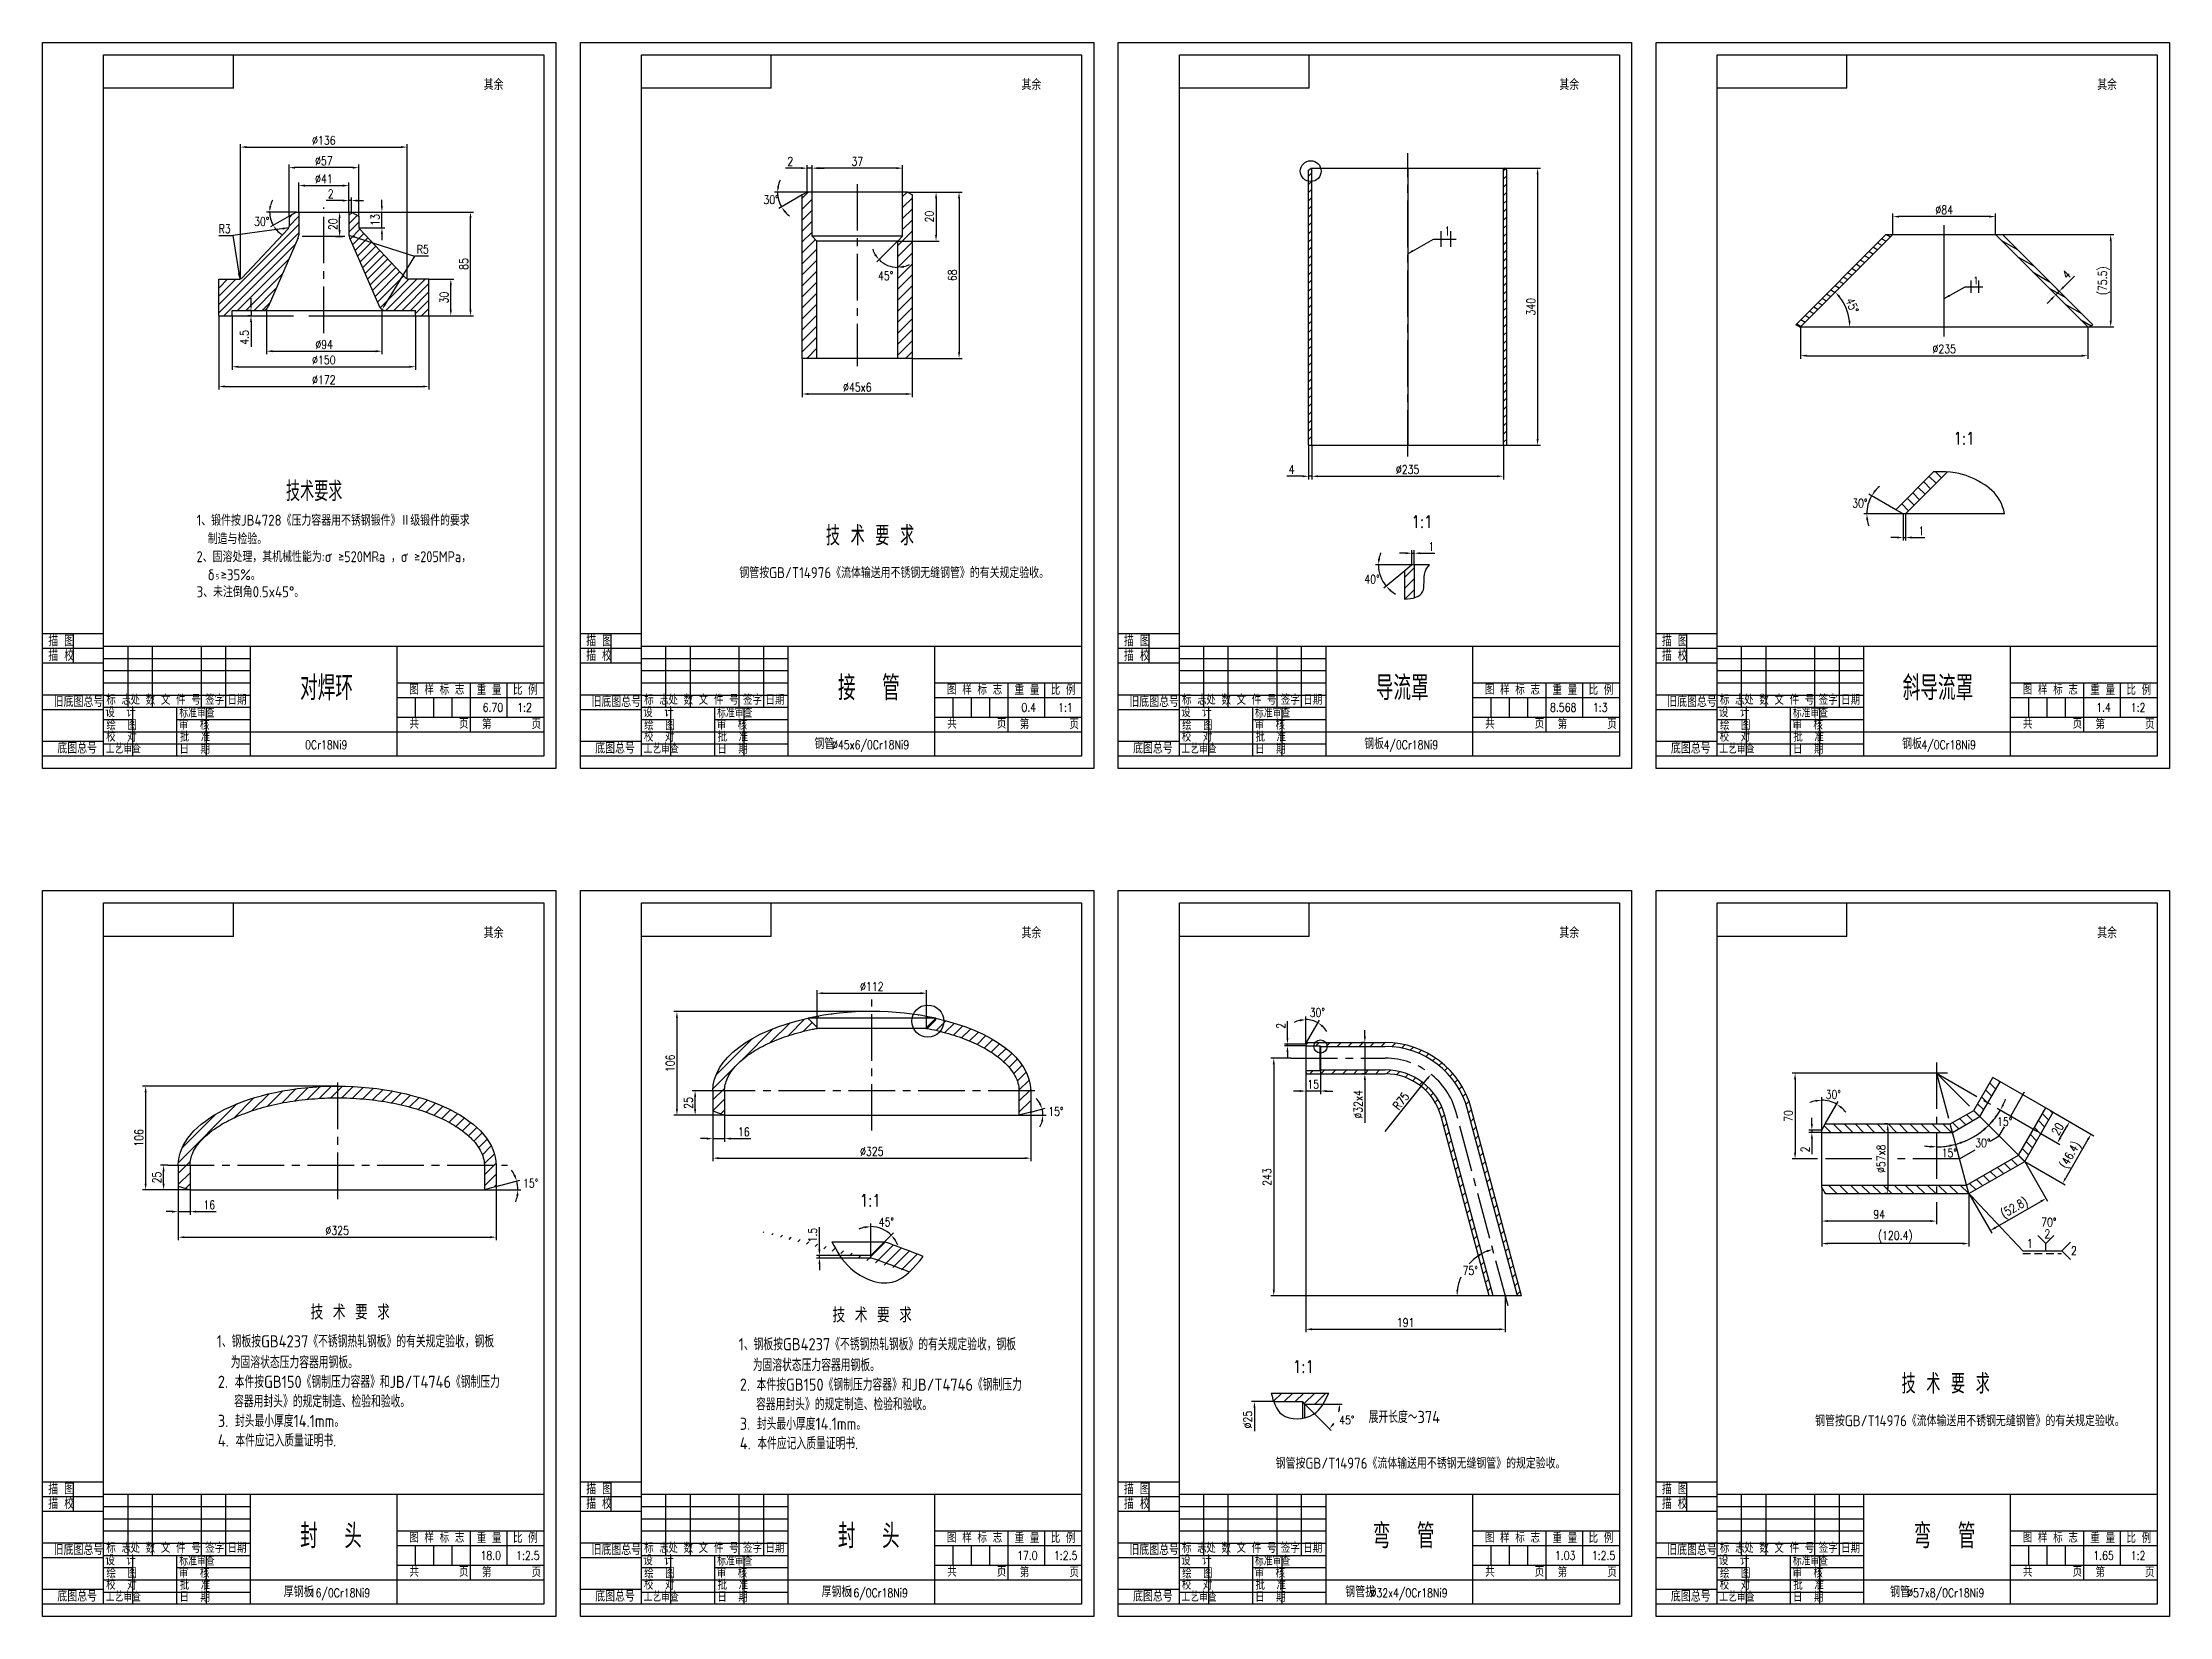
# Model space of a CAD drawing. Header units: millimetres. Extents: x 0 to 1761, y 0 to 1006.
# Drawn here: x 0 to 870, y 0 to 644 of the extents above; entities that cross this region are included whole.
import ezdxf

# ---------------------------------------------------------------- set-up
doc = ezdxf.new("R2010")
doc.units = ezdxf.units.MM
doc.linetypes.add('CENTER2', pattern=[28.575, 19.05, -3.175, 3.175, -3.175])
doc.linetypes.add('DASHED2', pattern=[9.525, 6.35, -3.175])
doc.styles.add('HZXT', font='gbenor.shx', dxfattribs={"bigfont": 'gbcbig.shx'})
doc.styles.get("Standard").update_dxf_attribs({"font": 'txt.shx', "width": 0.8, "height": 3.5})
doc.dimstyles.new('AM_GB', dxfattribs={"dimtxt": 3.5, "dimasz": 2.5, "dimexe": 1.25, "dimexo": 0, "dimgap": 1, "dimtad": 1, "dimdsep": 46, "dimtxsty": 'Standard', "dimcen": 0, "dimclrd": 4, "dimclre": 4, "dimclrt": 3, "dimadec": 0, "dimazin": 2, "dimtp": 0.1, "dimtm": 0.1, "dimtfac": 0.71, "dimtmove": 0, "dimatfit": 0, "dimfxl": 0, "dimlwd": -1, "dimlwe": -1, "dimarcsym": 0})
doc.dimstyles.new('AM_GB$4', dxfattribs={"dimtxt": 3.5, "dimasz": 2.5, "dimexe": 1.25, "dimexo": 0, "dimgap": 1, "dimtad": 1, "dimtoh": 1, "dimdsep": 46, "dimtxsty": 'Standard', "dimcen": 0, "dimclrd": 4, "dimclre": 4, "dimclrt": 3, "dimadec": 0, "dimazin": 2, "dimtp": 0.1, "dimtm": 0.1, "dimtfac": 0.71, "dimtofl": 0, "dimtmove": 0, "dimatfit": 0, "dimfxl": 0, "dimlwd": -1, "dimlwe": -1, "dimarcsym": 0})
doc.dimstyles.new('AM_GB$7', dxfattribs={"dimtxt": 5, "dimasz": 2.5, "dimexe": 1.25, "dimexo": 0, "dimgap": 1, "dimtad": 1, "dimdsep": 46, "dimtxsty": 'Standard', "dimcen": 0, "dimclrd": 4, "dimclre": 4, "dimclrt": 3, "dimadec": 0, "dimazin": 2, "dimtp": 0.1, "dimtm": 0.1, "dimtfac": 0.71, "dimtmove": 0, "dimatfit": 0, "dimfxl": 0, "dimlwd": -1, "dimlwe": -1, "dimarcsym": 0})

msp = doc.modelspace()

# ---------------------------------------------------------------- texts
at = {"color": 3, "style": 'HZXT'}
for s, height, p in [('其余', 4.5, (180.4368, 624.5065)), ('其余', 4.5, (400.4368, 624.5065)), ('其余', 4.5, (620.4368, 624.5065)), ('其余', 4.5, (840.4368, 624.5065)), ('技术要求', 8, (99.5867, 456.3791)), ('1、锻件按JB4728《压力容器用不锈钢锻件》Ⅱ级锻件的要求', 4.5, (63.0104, 446.2848)), ('制造与检验。', 4.5, (67.5753, 438.7514)), ('技 术 要 求', 8, (320.427, 438.225)), ('δ ≥35%。', 4.5, (67.5753, 423.989)), ('5', 2, (70.7151, 424.3756)), ('b', 2, (107.0303, 431.6582)), ('s', 2, (136.2029, 431.7201)), ('钢管按GB/T14976《流体输送用不锈钢无缝钢管》的有关规定验收。', 4.5, (285.0455, 424.8381)), ('3、未注倒角0.5x45%%d。', 4.5, (63.0104, 417.0107)), ('描 图', 4.5, (2.3807, 396.9728)), ('描 图', 4.5, (222.3807, 396.9728)), ('描 图', 4.5, (442.3807, 396.9728)), ('描 图', 4.5, (662.3807, 396.9728)), ('描 校', 4.5, (2.3807, 390.9728)), ('描 校', 4.5, (222.3807, 390.9728)), ('描 校', 4.5, (442.3807, 390.9728)), ('描 校', 4.5, (662.3807, 390.9728)), ('对焊环', 10, (105.36, 374.9032)), ('接  管', 10, (325.36, 374.9032)), ('导流罩', 10, (545.36, 374.9032)), ('斜导流罩', 10, (760.8942, 374.9032)), ('旧底图总号', 4.5, (4.5636, 372.0945)), ('旧底图总号', 4.5, (224.5636, 372.0945)), ('旧底图总号', 4.5, (444.5636, 372.0945)), ('旧底图总号', 4.5, (664.5636, 372.0945)), ('标准审查', 3.6, (55.9471, 367.7967)), ('标准审查', 3.6, (275.9471, 367.7967)), ('标准审查', 3.6, (495.9471, 367.7967)), ('标准审查', 3.6, (715.9471, 367.7967)), ('底图总号', 4.5, (6.0757, 353.0762)), ('工艺审查', 3.6, (25.8452, 353.1424)), ('底图总号', 4.5, (226.0757, 353.0762)), ('工艺审查', 3.6, (245.8452, 353.1424)), ('钢管', 4.5, (315.7361, 354.8872)), ('底图总号', 4.5, (446.0757, 353.0762)), ('工艺审查', 3.6, (465.8452, 353.1424)), ('钢板', 4.5, (540.6421, 354.8872)), ('底图总号', 4.5, (666.0757, 353.0762)), ('工艺审查', 3.6, (685.8452, 353.1424)), ('钢板', 4.5, (760.6421, 354.8872)), ('其余', 4.5, (180.4368, 277.5065)), ('其余', 4.5, (400.4368, 277.5065)), ('其余', 4.5, (620.4368, 277.5065)), ('其余', 4.5, (840.4368, 277.5065)), ('1、钢板按GB4237《不锈钢热轧钢板》的有关规定验收，钢板', 5, (71.2339, 110.0594)), ('1、钢板按GB4237《不锈钢热轧钢板》的有关规定验收，钢板', 5, (284.7369, 108.8862)), ('为固溶状态压力容器用钢板。', 5, (76.9996, 101.5155)), ('为固溶状态压力容器用钢板。', 5, (290.5026, 100.3423)), ('2. 本件按GB150《钢制压力容器》和JB/T4746《钢制压力', 5, (71.7058, 93.5155)), ('2. 本件按GB150《钢制压力容器》和JB/T4746《钢制压力', 5, (285.2088, 92.3423)), ('技 术 要 求', 8, (760.427, 91.225)), ('容器用封头》的规定制造、检验和验收。', 5, (78.3647, 85.5155)), ('容器用封头》的规定制造、检验和验收。', 5, (291.8677, 84.3423)), ('3. 封头最小厚度14.1mm。', 5, (71.7058, 77.5155)), ('3. 封头最小厚度14.1mm。', 5, (285.2088, 76.3423)), ('展开长度～374', 5, (542.4417, 79.1259)), ('钢管按GB/T14976《流体输送用不锈钢无缝钢管》的有关规定验收。', 4.5, (725.0455, 77.8381)), ('4. 本件应记入质量证明书.', 5, (71.7058, 69.5155)), ('4. 本件应记入质量证明书.', 5, (285.2088, 68.3423)), ('钢管按GB/T14976《流体输送用不锈钢无缝钢管》的规定验收。', 4.5, (504.4189, 60.4668)), ('描 图', 4.5, (2.3807, 49.9728)), ('描 图', 4.5, (222.3807, 49.9728)), ('描 图', 4.5, (442.3807, 49.9728)), ('描 图', 4.5, (662.3807, 49.9604)), ('描 校', 4.5, (2.3807, 43.9728)), ('描 校', 4.5, (222.3807, 43.9728)), ('描 校', 4.5, (442.3807, 43.9728)), ('描 校', 4.5, (662.3807, 43.9604)), ('封  头', 10, (105.36, 27.9032)), ('封  头', 10, (325.36, 27.9032)), ('弯  管', 10, (544.1401, 27.9032)), ('弯  管', 10, (765.36, 27.9032)), ('旧底图总号', 4.5, (4.5636, 25.0945)), ('旧底图总号', 4.5, (224.5636, 25.0945)), ('旧底图总号', 4.5, (444.5636, 25.0945)), ('旧底图总号', 4.5, (664.5636, 25.0821)), ('标准审查', 3.6, (55.9471, 20.7967)), ('标准审查', 3.6, (275.9471, 20.7967)), ('标准审查', 3.6, (495.9471, 20.7967)), ('标准审查', 3.6, (715.9471, 20.7967)), ('底图总号', 4.5, (6.0757, 6.0762)), ('工艺审查', 3.6, (25.8452, 6.1424)), ('厚钢板', 4.5, (98.6829, 7.8872)), ('底图总号', 4.5, (226.0757, 6.0762)), ('工艺审查', 3.6, (245.8452, 6.1424)), ('厚钢板', 4.5, (318.6829, 7.8872)), ('底图总号', 4.5, (446.0757, 6.0762)), ('工艺审查', 3.6, (465.8452, 6.1424)), ('钢管拔', 4.5, (532.8788, 7.8872)), ('底图总号', 4.5, (666.0757, 6.0638)), ('工艺审查', 3.6, (685.8452, 6.1424)), ('钢管', 4.5, (755.7231, 7.8872))]:
    msp.add_text(s, height=height, dxfattribs=at).set_placement(p)
at = {"color": 3, "width": 0.8}
for s, height, p in [('1', 3.75, (573.3376, 565.0036)), ('1', 3, (789.827, 545.194)), ('6.70', 3.5, (180.0189, 370.1841)), ('1:2', 3.5, (194.1648, 370.1841)), ('0.4', 3.5, (400.3873, 370.1841)), ('1:1', 3.5, (415.4053, 370.1841)), ('8.568', 3.5, (616.6155, 370.1841)), ('1:3', 3.5, (634.1648, 370.1841)), ('1.4', 3.5, (840.0189, 370.1841)), ('1:2', 3.5, (854.1648, 370.1841)), ('70%%d', 3.5, (817.5355, 159.5691)), ('2', 3.5, (818.8314, 154.8193)), ('2', 3.5, (829.7139, 147.9155)), ('18.0', 3.5, (179.128, 23.1841)), ('1:2.5', 3.5, (193.7088, 23.1841)), ('17.0', 3.5, (398.642, 23.1841)), ('1:2.5', 3.5, (413.7116, 23.1841)), ('1.03', 3.5, (618.642, 23.1841)), ('1:2.5', 3.5, (633.7272, 23.1841)), ('1.65', 3.5, (838.8307, 23.1841)), ('1:2', 3.5, (854.1648, 23.1841))]:
    msp.add_text(s, height=height, dxfattribs=at).set_placement(p)
at = {"color": 3, "style": 'HZXT'}
for s, height, width, p in [('2、固溶处理，其机械性能为:σ ≥520MPa ，σ ≥205MPa，', 4.5, 0.95, (63.0104, 431.3779)), ('标 志', 3.6, 1.2, (26.0891, 373.0748)), ('处 数', 3.6, 1.2, (35.995, 373.0748)), ('文 件 号', 3.6, 1.2, (48.3997, 373.0748)), ('签字', 3.6, 1.2, (66.5254, 373.1076)), ('日期', 3.6, 1.2, (75.6691, 373.0748)), ('图 样 标 志', 3.6, 1.2, (149.9691, 377.2608)), ('重 量', 3.6, 1.2, (177.6195, 377.1226)), ('比 例', 3.6, 1.2, (192.4028, 377.1226)), ('标 志', 3.6, 1.2, (246.0891, 373.0748)), ('处 数', 3.6, 1.2, (255.995, 373.0748)), ('文 件 号', 3.6, 1.2, (268.3997, 373.0748)), ('签字', 3.6, 1.2, (286.5254, 373.1076)), ('日期', 3.6, 1.2, (295.6691, 373.0748)), ('图 样 标 志', 3.6, 1.2, (369.9691, 377.2608)), ('重 量', 3.6, 1.2, (397.6195, 377.1226)), ('比 例', 3.6, 1.2, (412.4028, 377.1226)), ('标 志', 3.6, 1.2, (466.0891, 373.0748)), ('处 数', 3.6, 1.2, (475.995, 373.0748)), ('文 件 号', 3.6, 1.2, (488.3997, 373.0748)), ('签字', 3.6, 1.2, (506.5254, 373.1076)), ('日期', 3.6, 1.2, (515.6691, 373.0748)), ('图 样 标 志', 3.6, 1.2, (589.9691, 377.2608)), ('重 量', 3.6, 1.2, (617.6195, 377.1226)), ('比 例', 3.6, 1.2, (632.4028, 377.1226)), ('标 志', 3.6, 1.2, (686.0891, 373.0748)), ('处 数', 3.6, 1.2, (695.995, 373.0748)), ('文 件 号', 3.6, 1.2, (708.3997, 373.0748)), ('签字', 3.6, 1.2, (726.5254, 373.1076)), ('日期', 3.6, 1.2, (735.6691, 373.0748)), ('图 样 标 志', 3.6, 1.2, (809.9691, 377.2608)), ('重 量', 3.6, 1.2, (837.6195, 377.1226)), ('比 例', 3.6, 1.2, (852.4028, 377.1226)), ('设  计', 3.6, 1.2, (25.7167, 368.0046)), ('绘  图', 3.6, 1.2, (26.1438, 362.7514)), ('审  核', 3.6, 1.2, (55.7857, 362.8718)), ('共       页', 3.6, 1.2, (150.0724, 363.3159)), ('第       页', 3.6, 1.2, (179.7512, 363.1159)), ('设  计', 3.6, 1.2, (245.7167, 368.0046)), ('绘  图', 3.6, 1.2, (246.1438, 362.7514)), ('审  核', 3.6, 1.2, (275.7857, 362.8718)), ('共       页', 3.6, 1.2, (370.0724, 363.3159)), ('第       页', 3.6, 1.2, (399.7512, 363.1159)), ('设  计', 3.6, 1.2, (465.7167, 368.0046)), ('绘  图', 3.6, 1.2, (466.1438, 362.7514)), ('审  核', 3.6, 1.2, (495.7857, 362.8718)), ('共       页', 3.6, 1.2, (590.0724, 363.3159)), ('第       页', 3.6, 1.2, (619.7512, 363.1159)), ('设  计', 3.6, 1.2, (685.7167, 368.0046)), ('绘  图', 3.6, 1.2, (686.1438, 362.7514)), ('审  核', 3.6, 1.2, (715.7857, 362.8718)), ('共       页', 3.6, 1.2, (810.0724, 363.3159)), ('第       页', 3.6, 1.2, (839.7512, 363.1159)), ('校  对', 3.6, 1.2, (26.0233, 357.9857)), ('批  准', 3.6, 1.2, (56.1471, 357.9469)), ('日  期', 3.6, 1.2, (56.0047, 353.0381)), ('校  对', 3.6, 1.2, (246.0233, 357.9857)), ('批  准', 3.6, 1.2, (276.1471, 357.9469)), ('日  期', 3.6, 1.2, (276.0047, 353.0381)), ('校  对', 3.6, 1.2, (466.0233, 357.9857)), ('批  准', 3.6, 1.2, (496.1471, 357.9469)), ('日  期', 3.6, 1.2, (496.0047, 353.0381)), ('校  对', 3.6, 1.2, (686.0233, 357.9857)), ('批  准', 3.6, 1.2, (716.1471, 357.9469)), ('日  期', 3.6, 1.2, (716.0047, 353.0381)), ('技 术 要 求', 6, 1.2, (109.6356, 121.4975)), ('技 术 要 求', 6, 1.2, (323.1386, 120.3243)), ('标 志', 3.6, 1.2, (26.0891, 26.0748)), ('处 数', 3.6, 1.2, (35.995, 26.0748)), ('文 件 号', 3.6, 1.2, (48.3997, 26.0748)), ('签字', 3.6, 1.2, (66.5254, 26.1076)), ('日期', 3.6, 1.2, (75.6691, 26.0748)), ('图 样 标 志', 3.6, 1.2, (149.9691, 30.2608)), ('重 量', 3.6, 1.2, (177.6195, 30.1226)), ('比 例', 3.6, 1.2, (192.4028, 30.1226)), ('标 志', 3.6, 1.2, (246.0891, 26.0748)), ('处 数', 3.6, 1.2, (255.995, 26.0748)), ('文 件 号', 3.6, 1.2, (268.3997, 26.0748)), ('签字', 3.6, 1.2, (286.5254, 26.1076)), ('日期', 3.6, 1.2, (295.6691, 26.0748)), ('图 样 标 志', 3.6, 1.2, (369.9691, 30.2608)), ('重 量', 3.6, 1.2, (397.6195, 30.1226)), ('比 例', 3.6, 1.2, (412.4028, 30.1226)), ('标 志', 3.6, 1.2, (466.0891, 26.0748)), ('处 数', 3.6, 1.2, (475.995, 26.0748)), ('文 件 号', 3.6, 1.2, (488.3997, 26.0748)), ('签字', 3.6, 1.2, (506.5254, 26.1076)), ('日期', 3.6, 1.2, (515.6691, 26.0748)), ('图 样 标 志', 3.6, 1.2, (589.9691, 30.2608)), ('重 量', 3.6, 1.2, (617.6195, 30.1226)), ('比 例', 3.6, 1.2, (632.4028, 30.1226)), ('标 志', 3.6, 1.2, (686.0891, 26.0748)), ('处 数', 3.6, 1.2, (695.995, 26.0748)), ('文 件 号', 3.6, 1.2, (708.3997, 26.0748)), ('签字', 3.6, 1.2, (726.5254, 26.1076)), ('日期', 3.6, 1.2, (735.6691, 26.0748)), ('图 样 标 志', 3.6, 1.2, (809.9691, 30.2608)), ('重 量', 3.6, 1.2, (837.6195, 30.1226)), ('比 例', 3.6, 1.2, (852.4028, 30.1226)), ('设  计', 3.6, 1.2, (25.7167, 21.0046)), ('绘  图', 3.6, 1.2, (26.1438, 15.7514)), ('审  核', 3.6, 1.2, (55.7857, 15.8718)), ('共       页', 3.6, 1.2, (150.0724, 16.3159)), ('第       页', 3.6, 1.2, (179.7512, 16.1159)), ('设  计', 3.6, 1.2, (245.7167, 21.0046)), ('绘  图', 3.6, 1.2, (246.1438, 15.7514)), ('审  核', 3.6, 1.2, (275.7857, 15.8718)), ('共       页', 3.6, 1.2, (370.0724, 16.3159)), ('第       页', 3.6, 1.2, (399.7512, 16.1159)), ('设  计', 3.6, 1.2, (465.7167, 21.0046)), ('绘  图', 3.6, 1.2, (466.1438, 15.7514)), ('审  核', 3.6, 1.2, (495.7857, 15.8718)), ('共       页', 3.6, 1.2, (590.0724, 16.3159)), ('第       页', 3.6, 1.2, (619.7512, 16.1159)), ('设  计', 3.6, 1.2, (685.7167, 21.0046)), ('绘  图', 3.6, 1.2, (686.1438, 15.7514)), ('审  核', 3.6, 1.2, (715.7857, 15.8718)), ('共       页', 3.6, 1.2, (810.0724, 16.3159)), ('第       页', 3.6, 1.2, (839.7512, 16.1159)), ('校  对', 3.6, 1.2, (26.0233, 10.9857)), ('批  准', 3.6, 1.2, (56.1471, 10.9469)), ('日  期', 3.6, 1.2, (56.0047, 6.0381)), ('校  对', 3.6, 1.2, (246.0233, 10.9857)), ('批  准', 3.6, 1.2, (276.1471, 10.9469)), ('日  期', 3.6, 1.2, (276.0047, 6.0381)), ('校  对', 3.6, 1.2, (466.0233, 10.9857)), ('批  准', 3.6, 1.2, (496.1471, 10.9469)), ('日  期', 3.6, 1.2, (496.0047, 6.0381)), ('校  对', 3.6, 1.2, (686.0233, 10.9857)), ('批  准', 3.6, 1.2, (716.1471, 10.9469)), ('日  期', 3.6, 1.2, (716.0047, 6.0381))]:
    msp.add_text(s, height=height, dxfattribs=dict(at, width=width)).set_placement(p)
at = {"color": 3, "linetype": 'Continuous', "width": 0.8}
for s, p in [('0Cr18Ni9', (107.4117, 354.894)), ('%%c45x6/0Cr18Ni9', (322.9304, 354.894)), ('4/0Cr18Ni9', (548.5487, 354.894)), ('4/0Cr18Ni9', (768.5487, 354.894)), ('16/0Cr18Ni9', (109.2896, 7.894)), ('16/0Cr18Ni9', (329.2896, 7.894)), ('%%c32x4/0Cr18Ni9', (543.1996, 7.894)), ('%%c57x8/0Cr18Ni9', (762.7299, 7.894))]:
    msp.add_text(s, height=3.5, dxfattribs=at).set_placement(p)
at = {"color": 3}
msp.add_text('1', height=3.5, dxfattribs=at).set_placement((811.4217, 150.8429))
for s, insert, char_height, attachment_point in [('1:1', (781.6688, 484.5932), 5, 1), ('1:1', (559.9863, 450.4277), 5, 1), ('1:1', (334.2954, 172.7467), 5, 1), ('1:1', (511.455, 104.7388), 5, 1), ('45°', (533.4868, 80.3707), 3.5, 5)]:
    msp.add_mtext(s, dxfattribs=dict(at, insert=insert, char_height=char_height, attachment_point=attachment_point))

# ---------------------------------------------------------------- blocks, each defined once
blk = doc.blocks.new('*D12')
at = {"color": 4, "transparency": 16777216}
for p, q in [((517.89, 479.23), (517.89, 465.27)), ((519.23, 479.23), (519.23, 465.27)), ((515.39, 466.52), (509.03, 466.52)), ((519.23, 466.52), (517.89, 466.52)), ((521.73, 466.52), (524.23, 466.52))]:
    blk.add_line(p, q, dxfattribs=at)
for points in [[(515.39, 466.94), (515.39, 466.11), (517.89, 466.52)], [(521.73, 466.94), (521.73, 466.11), (519.23, 466.52)]]:
    blk.add_solid(points, dxfattribs=at)
at = {"layer": 'Defpoints', "color": 0, "transparency": 16777216}
for p in [(517.89, 479.23), (519.23, 479.23), (517.89, 466.52)]:
    blk.add_point(p, dxfattribs=at)
at = {"color": 3, "transparency": 16777216, "insert": (510.96, 469.27), "char_height": 3.5, "attachment_point": 5}
blk.add_mtext('4', dxfattribs=at)
blk = doc.blocks.new('*D13')
at = {"color": 4, "transparency": 16777216}
for p, q in [((519.23, 479.23), (519.23, 465.27)), ((597.56, 479.23), (597.56, 465.27)), ((521.73, 466.52), (595.06, 466.52))]:
    blk.add_line(p, q, dxfattribs=at)
for points in [[(521.73, 466.94), (521.73, 466.11), (519.23, 466.52)], [(595.06, 466.94), (595.06, 466.11), (597.56, 466.52)]]:
    blk.add_solid(points, dxfattribs=at)
at = {"layer": 'Defpoints', "color": 0, "transparency": 16777216}
for p in [(519.23, 479.23), (597.56, 479.23), (597.56, 466.52)]:
    blk.add_point(p, dxfattribs=at)
at = {"color": 3, "transparency": 16777216, "insert": (558.39, 469.27), "char_height": 3.5, "attachment_point": 5}
blk.add_mtext('%%c235', dxfattribs=at)
blk = doc.blocks.new('*D14')
at = {"color": 4, "transparency": 16777216}
for p, q in [((399.4, 205.11), (410.46, 205.11)), ((404.2, 206.4), (410.08, 207.98))]:
    blk.add_line(p, q, dxfattribs=at)
for start, end in [(29.63158, 44.26316), (330.73684, 345.36842), (360, 15)]:
    blk.add_arc((399.4, 205.11), 9.82, start, end, dxfattribs=at)
for points in [[(408.31, 210.12), (407.54, 209.81), (408.88, 207.65)], [(408.48, 202.69), (409.31, 202.58), (409.21, 205.11)]]:
    blk.add_solid(points, dxfattribs=at)
at = {"layer": 'Defpoints', "color": 0, "transparency": 16777216}
for p in [(279, 205.11), (399.4, 205.11), (399.4, 205.11), (404.2, 206.4), (409.06, 206.82)]:
    blk.add_point(p, dxfattribs=at)
at = {"color": 3, "transparency": 16777216, "insert": (414.5, 206.61), "char_height": 3.5, "attachment_point": 5}
blk.add_mtext('15°', dxfattribs=at)
blk = doc.blocks.new('*D15')
at = {"color": 4, "transparency": 16777216}
for p, q in [((316.8, 241.04), (316.8, 256.26)), ((319.3, 255.01), (359.1, 255.01)), ((361.6, 241.04), (361.6, 256.26))]:
    blk.add_line(p, q, dxfattribs=at)
for points in [[(319.3, 255.43), (319.3, 254.6), (316.8, 255.01)], [(359.1, 255.43), (359.1, 254.6), (361.6, 255.01)]]:
    blk.add_solid(points, dxfattribs=at)
at = {"layer": 'Defpoints', "color": 0, "transparency": 16777216}
for p in [(361.6, 255.01), (316.8, 241.04), (361.6, 241.04)]:
    blk.add_point(p, dxfattribs=at)
at = {"color": 3, "transparency": 16777216, "insert": (339.2, 257.76), "char_height": 3.5, "attachment_point": 5}
blk.add_mtext('%%c112', dxfattribs=at)
blk = doc.blocks.new('*D16')
at = {"color": 4, "transparency": 16777216}
for p, q in [((274.2, 207.65), (274.2, 186.27)), ((404.2, 207.65), (404.2, 186.27)), ((276.7, 187.52), (401.7, 187.52))]:
    blk.add_line(p, q, dxfattribs=at)
for points in [[(276.7, 187.94), (276.7, 187.1), (274.2, 187.52)], [(401.7, 187.94), (401.7, 187.1), (404.2, 187.52)]]:
    blk.add_solid(points, dxfattribs=at)
at = {"layer": 'Defpoints', "color": 0, "transparency": 16777216}
for p in [(274.2, 207.65), (404.2, 207.65), (404.2, 187.52)]:
    blk.add_point(p, dxfattribs=at)
at = {"color": 3, "transparency": 16777216, "insert": (339.2, 190.27), "char_height": 3.5, "attachment_point": 5}
blk.add_mtext('%%c325', dxfattribs=at)
blk = doc.blocks.new('*D17')
at = {"color": 4, "transparency": 16777216}
for p, q in [((338.77, 147.67), (338.77, 160.76)), ((344.35, 153.25), (348.03, 156.93))]:
    blk.add_line(p, q, dxfattribs=at)
for start, end in [(102.12368, 114.24735), (45, 90), (20.75265, 32.87632)]:
    blk.add_arc((338.77, 147.67), 11.84, start, end, dxfattribs=at)
for points in [[(336.24, 159.66), (336.33, 158.83), (338.77, 159.51)], [(348.39, 153.84), (349.04, 154.36), (347.14, 156.04)]]:
    blk.add_solid(points, dxfattribs=at)
at = {"layer": 'Defpoints', "color": 0, "transparency": 16777216}
for p in [(341.84, 159.11), (344.35, 153.25), (338.77, 147.67), (338.77, 147.67), (338.77, 146.67)]:
    blk.add_point(p, dxfattribs=at)
at = {"color": 3, "transparency": 16777216, "insert": (345.16, 161.38), "char_height": 3.5, "attachment_point": 5}
blk.add_mtext('45°', dxfattribs=at)
blk = doc.blocks.new('*D18')
at = {"color": 4, "transparency": 16777216}
for p, q in [((274.2, 206.86), (274.2, 194.27)), ((279, 205.11), (279, 194.27)), ((271.7, 195.52), (269.2, 195.52)), ((274.2, 195.52), (279, 195.52)), ((281.5, 195.52), (289.73, 195.52))]:
    blk.add_line(p, q, dxfattribs=at)
for points in [[(271.7, 195.93), (271.7, 195.1), (274.2, 195.52)], [(281.5, 195.93), (281.5, 195.1), (279, 195.52)]]:
    blk.add_solid(points, dxfattribs=at)
at = {"layer": 'Defpoints', "color": 0, "transparency": 16777216}
for p in [(274.2, 206.86), (279, 205.11), (279, 195.52)]:
    blk.add_point(p, dxfattribs=at)
at = {"color": 3, "transparency": 16777216, "insert": (286.86, 198.27), "char_height": 3.5, "attachment_point": 5}
blk.add_mtext('16', dxfattribs=at)
blk = doc.blocks.new('*D19')
at = {"color": 4, "transparency": 16777216}
for p, q in [((120.72, 217), (40.92, 217)), ((42.17, 214.5), (42.17, 177.1)), ((59.92, 174.6), (40.92, 174.6))]:
    blk.add_line(p, q, dxfattribs=at)
for points in [[(41.75, 214.5), (42.59, 214.5), (42.17, 217)], [(41.75, 177.1), (42.59, 177.1), (42.17, 174.6)]]:
    blk.add_solid(points, dxfattribs=at)
at = {"layer": 'Defpoints', "color": 0, "transparency": 16777216}
for p in [(120.72, 217), (42.17, 174.6), (59.92, 174.6)]:
    blk.add_point(p, dxfattribs=at)
at = {"color": 3, "transparency": 16777216, "insert": (39.42, 195.8), "char_height": 3.5, "attachment_point": 5, "rotation": 90}
blk.add_mtext('106', dxfattribs=at)
blk = doc.blocks.new('*D20')
at = {"color": 4, "transparency": 16777216}
for p, q in [((51.21, 184.6), (48.26, 184.6)), ((59.92, 174.6), (48.26, 174.6)), ((49.51, 177.1), (49.51, 182.1))]:
    blk.add_line(p, q, dxfattribs=at)
for points in [[(49.1, 182.1), (49.93, 182.1), (49.51, 184.6)], [(49.1, 177.1), (49.93, 177.1), (49.51, 174.6)]]:
    blk.add_solid(points, dxfattribs=at)
at = {"layer": 'Defpoints', "color": 0, "transparency": 16777216}
for p in [(49.51, 184.6), (51.21, 184.6), (59.92, 174.6)]:
    blk.add_point(p, dxfattribs=at)
at = {"color": 3, "transparency": 16777216, "insert": (46.76, 179.6), "char_height": 3.5, "attachment_point": 5, "rotation": 90}
blk.add_mtext('25', dxfattribs=at)
blk = doc.blocks.new('*D21')
at = {"color": 4, "transparency": 16777216}
for p, q in [((55.52, 177.14), (55.52, 164.39)), ((60.32, 174.6), (60.32, 164.39)), ((53.02, 165.64), (50.52, 165.64)), ((55.52, 165.64), (60.32, 165.64)), ((62.82, 165.64), (71.06, 165.64))]:
    blk.add_line(p, q, dxfattribs=at)
for points in [[(53.02, 166.06), (53.02, 165.23), (55.52, 165.64)], [(62.82, 166.06), (62.82, 165.23), (60.32, 165.64)]]:
    blk.add_solid(points, dxfattribs=at)
at = {"layer": 'Defpoints', "color": 0, "transparency": 16777216}
for p in [(55.52, 177.14), (60.32, 174.6), (60.32, 165.64)]:
    blk.add_point(p, dxfattribs=at)
at = {"color": 3, "transparency": 16777216, "insert": (68.19, 168.39), "char_height": 3.5, "attachment_point": 5}
blk.add_mtext('16', dxfattribs=at)
blk = doc.blocks.new('*D22')
at = {"color": 4, "transparency": 16777216}
for p, q in [((55.52, 176.05), (55.52, 153.93)), ((185.52, 175.89), (185.52, 153.93)), ((58.02, 155.18), (183.02, 155.18))]:
    blk.add_line(p, q, dxfattribs=at)
for points in [[(58.02, 155.6), (58.02, 154.77), (55.52, 155.18)], [(183.02, 155.6), (183.02, 154.77), (185.52, 155.18)]]:
    blk.add_solid(points, dxfattribs=at)
at = {"layer": 'Defpoints', "color": 0, "transparency": 16777216}
for p in [(55.52, 176.05), (185.52, 175.89), (185.52, 155.18)]:
    blk.add_point(p, dxfattribs=at)
at = {"color": 3, "transparency": 16777216, "insert": (120.52, 157.93), "char_height": 3.5, "attachment_point": 5}
blk.add_mtext('%%c325', dxfattribs=at)
blk = doc.blocks.new('*D23')
at = {"color": 4, "transparency": 16777216}
for p, q in [((317.78, 150.17), (317.78, 159.34)), ((326.14, 147.67), (316.53, 147.67)), ((326.84, 146.67), (316.53, 146.67)), ((317.78, 146.67), (317.78, 147.67)), ((317.78, 144.17), (317.78, 141.67))]:
    blk.add_line(p, q, dxfattribs=at)
for points in [[(317.37, 150.17), (318.2, 150.17), (317.78, 147.67)], [(317.37, 144.17), (318.2, 144.17), (317.78, 146.67)]]:
    blk.add_solid(points, dxfattribs=at)
at = {"layer": 'Defpoints', "color": 0, "transparency": 16777216}
for p in [(317.78, 147.67), (326.14, 147.67), (326.84, 146.67)]:
    blk.add_point(p, dxfattribs=at)
at = {"color": 3, "transparency": 16777216, "insert": (315.03, 156.01), "char_height": 3.5, "attachment_point": 5, "rotation": 90}
blk.add_mtext('1.5', dxfattribs=at)
blk = doc.blocks.new('*D24')
at = {"color": 4, "transparency": 16777216}
for p, q in [((339.2, 247.51), (258.25, 247.51)), ((259.5, 245.01), (259.5, 207.61)), ((279, 205.11), (258.25, 205.11))]:
    blk.add_line(p, q, dxfattribs=at)
for points in [[(259.08, 245.01), (259.91, 245.01), (259.5, 247.51)], [(259.08, 207.61), (259.91, 207.61), (259.5, 205.11)]]:
    blk.add_solid(points, dxfattribs=at)
at = {"layer": 'Defpoints', "color": 0, "transparency": 16777216}
for p in [(339.2, 247.51), (259.5, 205.11), (279, 205.11)]:
    blk.add_point(p, dxfattribs=at)
at = {"color": 3, "transparency": 16777216, "insert": (256.75, 226.31), "char_height": 3.5, "attachment_point": 5, "rotation": 90}
blk.add_mtext('106', dxfattribs=at)
blk = doc.blocks.new('*D25')
at = {"color": 4, "transparency": 16777216}
for p, q in [((272.54, 215.11), (265.68, 215.11)), ((266.93, 207.61), (266.93, 212.61)), ((279, 205.11), (265.68, 205.11))]:
    blk.add_line(p, q, dxfattribs=at)
for points in [[(266.52, 212.61), (267.35, 212.61), (266.93, 215.11)], [(266.52, 207.61), (267.35, 207.61), (266.93, 205.11)]]:
    blk.add_solid(points, dxfattribs=at)
at = {"layer": 'Defpoints', "color": 0, "transparency": 16777216}
for p in [(266.93, 215.11), (272.54, 215.11), (279, 205.11)]:
    blk.add_point(p, dxfattribs=at)
at = {"color": 3, "transparency": 16777216, "insert": (264.18, 210.11), "char_height": 3.5, "attachment_point": 5, "rotation": 90}
blk.add_mtext('25', dxfattribs=at)
blk = doc.blocks.new('*D26')
at = {"color": 4, "transparency": 16777216}
for p, q in [((727.75, 199.02), (727.75, 212.5)), ((729.19, 201.52), (734.48, 210.69))]:
    blk.add_line(p, q, dxfattribs=at)
for start, end in [(101.73379, 113.46757), (60, 90), (36.53243, 48.26621)]:
    blk.add_arc((727.75, 199.02), 12.23, start, end, dxfattribs=at)
for points in [[(725.22, 211.41), (725.3, 210.58), (727.75, 211.25)], [(735.64, 207.81), (736.13, 208.48), (733.86, 209.61)]]:
    blk.add_solid(points, dxfattribs=at)
at = {"layer": 'Defpoints', "color": 0, "transparency": 16777216}
for p in [(729.87, 211.06), (729.19, 201.52), (727.75, 199.02), (727.75, 199.02), (727.75, 175.52)]:
    blk.add_point(p, dxfattribs=at)
at = {"color": 3, "transparency": 16777216, "insert": (732.48, 213.56), "char_height": 3.5, "attachment_point": 5}
blk.add_mtext('30°', dxfattribs=at)
blk = doc.blocks.new('*D27')
at = {"color": 4, "transparency": 16777216}
for p, q in [((723.73, 201.52), (723.73, 204.02)), ((727.75, 199.02), (722.48, 199.02)), ((727.75, 198.02), (722.48, 198.02)), ((723.73, 199.02), (723.73, 198.02)), ((723.73, 195.52), (723.73, 189.15))]:
    blk.add_line(p, q, dxfattribs=at)
for points in [[(723.31, 201.52), (724.15, 201.52), (723.73, 199.02)], [(723.31, 195.52), (724.15, 195.52), (723.73, 198.02)]]:
    blk.add_solid(points, dxfattribs=at)
at = {"layer": 'Defpoints', "color": 0, "transparency": 16777216}
for p in [(723.73, 198.02), (727.75, 199.02), (727.75, 198.02)]:
    blk.add_point(p, dxfattribs=at)
at = {"color": 3, "transparency": 16777216, "insert": (720.98, 191.09), "char_height": 3.5, "attachment_point": 5, "rotation": 90}
blk.add_mtext('2', dxfattribs=at)
blk = doc.blocks.new('*D28')
at = {"color": 4, "transparency": 16777216}
for p, q in [((770.33, 222.27), (715.61, 222.27)), ((716.86, 219.77), (716.86, 189.77)), ((725.53, 187.27), (715.61, 187.27))]:
    blk.add_line(p, q, dxfattribs=at)
for points in [[(716.44, 219.77), (717.28, 219.77), (716.86, 222.27)], [(716.44, 189.77), (717.28, 189.77), (716.86, 187.27)]]:
    blk.add_solid(points, dxfattribs=at)
at = {"layer": 'Defpoints', "color": 0, "transparency": 16777216}
for p in [(770.33, 222.27), (716.86, 187.27), (725.53, 187.27)]:
    blk.add_point(p, dxfattribs=at)
at = {"color": 3, "transparency": 16777216, "insert": (714.11, 204.77), "char_height": 3.5, "attachment_point": 5, "rotation": 90}
blk.add_mtext('70', dxfattribs=at)
blk = doc.blocks.new('*D29')
at = {"color": 4, "transparency": 16777216}
for p, q in [((822.4, 206.3), (830.22, 201.78)), ((825.39, 195.91), (827.89, 200.24)), ((817.4, 197.64), (825.22, 193.12))]:
    blk.add_line(p, q, dxfattribs=at)
for points in [[(827.53, 200.45), (828.25, 200.04), (829.14, 202.41)], [(825.03, 196.12), (825.75, 195.71), (824.14, 193.75)]]:
    blk.add_solid(points, dxfattribs=at)
at = {"layer": 'Defpoints', "color": 0, "transparency": 16777216}
for p in [(822.4, 206.3), (829.14, 202.41), (817.4, 197.64)]:
    blk.add_point(p, dxfattribs=at)
at = {"color": 3, "transparency": 16777216, "insert": (824.26, 199.45), "char_height": 3.5, "attachment_point": 5, "rotation": 60}
blk.add_mtext('20', dxfattribs=at)
blk = doc.blocks.new('*D30')
at = {"color": 4, "transparency": 16777216}
for p, q in [((822.4, 206.3), (839, 196.72)), ((836.67, 195.18), (827.57, 179.42)), ((810.8, 186.22), (827.4, 176.63))]:
    blk.add_line(p, q, dxfattribs=at)
for points in [[(836.31, 195.39), (837.03, 194.97), (837.92, 197.34)], [(827.21, 179.63), (827.93, 179.21), (826.32, 177.25)]]:
    blk.add_solid(points, dxfattribs=at)
at = {"layer": 'Defpoints', "color": 0, "transparency": 16777216}
for p in [(822.4, 206.3), (810.8, 186.22), (826.32, 177.25)]:
    blk.add_point(p, dxfattribs=at)
at = {"color": 3, "transparency": 16777216, "insert": (829.74, 188.67), "char_height": 3.5, "attachment_point": 5, "rotation": 60}
blk.add_mtext('(46.4)', dxfattribs=at)
blk = doc.blocks.new('*D31')
at = {"color": 4, "transparency": 16777216}
for p, q in [((754.75, 201.52), (753.5, 201.52)), ((754.75, 199.02), (754.75, 175.52)), ((754.75, 173.02), (753.5, 173.02))]:
    blk.add_line(p, q, dxfattribs=at)
for points in [[(754.33, 199.02), (755.16, 199.02), (754.75, 201.52)], [(754.33, 175.52), (755.16, 175.52), (754.75, 173.02)]]:
    blk.add_solid(points, dxfattribs=at)
at = {"layer": 'Defpoints', "color": 0, "transparency": 16777216}
for p in [(754.75, 201.52), (754.75, 173.02), (754.75, 173.02)]:
    blk.add_point(p, dxfattribs=at)
at = {"color": 3, "transparency": 16777216, "insert": (752, 187.27), "char_height": 3.5, "attachment_point": 5, "rotation": 90}
blk.add_mtext('%%c57x8', dxfattribs=at)
blk = doc.blocks.new('*D32')
at = {"color": 4, "transparency": 16777216}
for start, end in [(285, 315), (319.75687, 324.51375), (275.48625, 280.24313)]:
    blk.add_arc((774.75, 222.27), 30.12, start, end, dxfattribs=at)
for points in [[(798.04, 202.53), (797.43, 203.09), (796.04, 200.97)], [(780.01, 193.03), (780.19, 192.22), (782.54, 193.17)]]:
    blk.add_solid(points, dxfattribs=at)
at = {"layer": 'Defpoints', "color": 0, "transparency": 16777216}
for p in [(780.31, 201.52), (789.94, 207.08), (787.47, 194.97), (810.8, 186.22), (787.94, 173.02)]:
    blk.add_point(p, dxfattribs=at)
at = {"color": 3, "transparency": 16777216, "insert": (793.67, 193.74), "char_height": 3.5, "attachment_point": 5}
blk.add_mtext('30°', dxfattribs=at)
blk = doc.blocks.new('*D2')
at = {"color": 4, "transparency": 16777216}
for start, end in [(334.75687, 339.51375), (315, 330), (305.48625, 310.24313)]:
    blk.add_arc((774.75, 222.27), 30.12, start, end, dxfattribs=at)
for points in [[(802.36, 209.23), (801.62, 209.62), (800.83, 207.21)], [(793.92, 199.58), (794.49, 198.97), (796.04, 200.97)]]:
    blk.add_solid(points, dxfattribs=at)
at = {"layer": 'Defpoints', "color": 0, "transparency": 16777216}
for p in [(770.9, 224.49), (789.94, 207.08), (797.82, 202.91), (820.89, 195.63), (810.8, 186.22)]:
    blk.add_point(p, dxfattribs=at)
at = {"color": 3, "transparency": 16777216, "insert": (802.58, 202.47), "char_height": 3.5, "attachment_point": 5}
blk.add_mtext('15°', dxfattribs=at)
blk = doc.blocks.new('*D33')
at = {"color": 4, "transparency": 16777216}
for start, end in [(260.48625, 265.24313), (270, 285), (289.75687, 294.51375)]:
    blk.add_arc((774.75, 222.27), 30.12, start, end, dxfattribs=at)
for points in [[(772.26, 192.67), (772.23, 191.84), (774.75, 192.15)], [(785.05, 193.52), (784.8, 194.32), (782.54, 193.17)]]:
    blk.add_solid(points, dxfattribs=at)
at = {"layer": 'Defpoints', "color": 0, "transparency": 16777216}
for p in [(774.75, 226.71), (780.31, 201.52), (777.37, 192.26), (774.75, 168.98), (787.94, 173.02)]:
    blk.add_point(p, dxfattribs=at)
at = {"color": 3, "transparency": 16777216, "insert": (779.94, 189.65), "char_height": 3.5, "attachment_point": 5}
blk.add_mtext('15°', dxfattribs=at)
blk = doc.blocks.new('*D34')
at = {"color": 4, "transparency": 16777216}
blk.add_line((591.71, 131.16), (577.32, 131.16), dxfattribs=at)
for start, end in [(112.25147, 138.4098), (157.32226, 172.74853)]:
    blk.add_arc((598.34, 131.16), 19.77, start, end, dxfattribs=at)
for points in [[(590.72, 149.85), (590.98, 149.06), (593.22, 150.25)], [(579.14, 133.63), (578.31, 133.68), (578.57, 131.16)]]:
    blk.add_solid(points, dxfattribs=at)
at = {"layer": 'Defpoints', "color": 0, "transparency": 16777216}
for p in [(578.23, 206.19), (585.63, 146.3), (591.71, 131.16), (604.96, 131.16), (599.43, 127.06)]:
    blk.add_point(p, dxfattribs=at)
at = {"color": 3, "transparency": 16777216, "insert": (583.99, 141.53), "char_height": 3.5, "attachment_point": 5}
blk.add_mtext('75°', dxfattribs=at)
blk = doc.blocks.new('*D35')
at = {"color": 4, "transparency": 16777216}
for p, q in [((516.74, 222.63), (516.74, 116.26)), ((598.34, 131.16), (598.34, 116.26)), ((519.24, 117.51), (595.84, 117.51))]:
    blk.add_line(p, q, dxfattribs=at)
for points in [[(519.24, 117.93), (519.24, 117.09), (516.74, 117.51)], [(595.84, 117.93), (595.84, 117.09), (598.34, 117.51)]]:
    blk.add_solid(points, dxfattribs=at)
at = {"layer": 'Defpoints', "color": 0, "transparency": 16777216}
for p in [(516.74, 222.63), (598.34, 131.16), (598.34, 117.51)]:
    blk.add_point(p, dxfattribs=at)
at = {"color": 3, "transparency": 16777216, "insert": (557.54, 120.26), "char_height": 3.5, "attachment_point": 5}
blk.add_mtext('191', dxfattribs=at)
blk = doc.blocks.new('*D36')
at = {"color": 4, "transparency": 16777216}
for p, q in [((510.7, 228.43), (502.37, 228.43)), ((503.62, 225.93), (503.62, 133.66)), ((591.71, 131.16), (502.37, 131.16))]:
    blk.add_line(p, q, dxfattribs=at)
for points in [[(503.21, 225.93), (504.04, 225.93), (503.62, 228.43)], [(503.21, 133.66), (504.04, 133.66), (503.62, 131.16)]]:
    blk.add_solid(points, dxfattribs=at)
at = {"layer": 'Defpoints', "color": 0, "transparency": 16777216}
for p in [(510.7, 228.43), (503.62, 131.16), (591.71, 131.16)]:
    blk.add_point(p, dxfattribs=at)
at = {"color": 3, "transparency": 16777216, "insert": (500.87, 179.79), "char_height": 3.5, "attachment_point": 5, "rotation": 90}
blk.add_mtext('243', dxfattribs=at)
blk = doc.blocks.new('*D37')
at = {"color": 4, "transparency": 16777216}
for p, q in [((503.61, 87.9), (494.47, 87.9)), ((495.72, 85.4), (495.72, 75.82))]:
    blk.add_line(p, q, dxfattribs=at)
blk.add_solid([(495.3, 85.4), (496.14, 85.4), (495.72, 87.9)], dxfattribs=at)
at = {"layer": 'Defpoints', "color": 0, "transparency": 16777216}
for p in [(503.61, 87.9), (495.72, 73.2), (503.61, 73.2)]:
    blk.add_point(p, dxfattribs=at)
at = {"color": 3, "transparency": 16777216, "insert": (492.97, 80.55), "char_height": 3.5, "attachment_point": 5, "rotation": 90}
blk.add_mtext('%%C25', dxfattribs=at)
blk = doc.blocks.new('*D38')
at = {"color": 4, "transparency": 16777216}
for p, q in [((727.75, 175.52), (727.75, 151.32)), ((787.94, 173.02), (787.94, 151.32)), ((785.44, 152.57), (730.25, 152.57))]:
    blk.add_line(p, q, dxfattribs=at)
for points in [[(730.25, 152.99), (730.25, 152.15), (727.75, 152.57)], [(785.44, 152.99), (785.44, 152.15), (787.94, 152.57)]]:
    blk.add_solid(points, dxfattribs=at)
at = {"layer": 'Defpoints', "color": 0, "transparency": 16777216}
for p in [(727.75, 175.52), (787.94, 173.02), (727.75, 152.57)]:
    blk.add_point(p, dxfattribs=at)
at = {"color": 3, "transparency": 16777216, "insert": (757.84, 155.32), "char_height": 3.5, "attachment_point": 5}
blk.add_mtext('(120.4)', dxfattribs=at)
blk = doc.blocks.new('*D39')
at = {"color": 4, "transparency": 16777216}
for p, q in [((727.75, 175.52), (727.75, 160.53)), ((774.75, 168.98), (774.75, 160.53)), ((772.25, 161.78), (730.25, 161.78))]:
    blk.add_line(p, q, dxfattribs=at)
for points in [[(730.25, 162.2), (730.25, 161.36), (727.75, 161.78)], [(772.25, 162.2), (772.25, 161.36), (774.75, 161.78)]]:
    blk.add_solid(points, dxfattribs=at)
at = {"layer": 'Defpoints', "color": 0, "transparency": 16777216}
for p in [(727.75, 175.52), (774.75, 168.98), (727.75, 161.78)]:
    blk.add_point(p, dxfattribs=at)
at = {"color": 3, "transparency": 16777216, "insert": (751.25, 164.53), "char_height": 3.5, "attachment_point": 5}
blk.add_mtext('94', dxfattribs=at)
blk = doc.blocks.new('*D40')
at = {"color": 4, "transparency": 16777216}
for p, q in [((810.8, 186.22), (820.17, 169.99)), ((787.94, 173.02), (797.31, 156.79)), ((798.85, 159.13), (817.38, 169.82))]:
    blk.add_line(p, q, dxfattribs=at)
for points in [[(817.17, 170.18), (817.58, 169.46), (819.54, 171.07)], [(798.64, 159.49), (799.06, 158.77), (796.68, 157.88)]]:
    blk.add_solid(points, dxfattribs=at)
at = {"layer": 'Defpoints', "color": 0, "transparency": 16777216}
for p in [(810.8, 186.22), (787.94, 173.02), (819.54, 171.07)]:
    blk.add_point(p, dxfattribs=at)
at = {"color": 3, "transparency": 16777216, "insert": (806.74, 166.86), "char_height": 3.5, "attachment_point": 5, "rotation": 30}
blk.add_mtext('(52.8)', dxfattribs=at)
blk = doc.blocks.new('*D41')
at = {"color": 4, "transparency": 16777216}
blk.add_line((549.25, 198.43), (566.4, 219.93), dxfattribs=at)
blk.add_solid([(566.08, 220.19), (566.73, 219.67), (567.96, 221.88)], dxfattribs=at)
at = {"layer": 'Defpoints', "color": 0, "transparency": 16777216}
for p in [(567.96, 221.88), (549.25, 198.43)]:
    blk.add_point(p, dxfattribs=at)
at = {"color": 3, "transparency": 16777216, "insert": (555.67, 210.88), "char_height": 3.5, "attachment_point": 5, "rotation": 51.42078}
blk.add_mtext('R75', dxfattribs=at)
blk = doc.blocks.new('*D42')
at = {"color": 4, "transparency": 16777216}
for p, q in [((516.74, 234.23), (516.74, 245.47)), ((517.08, 234.83), (522.36, 243.96))]:
    blk.add_line(p, q, dxfattribs=at)
for start, end in [(104.37169, 118.74337), (60, 90), (31.25663, 45.62831)]:
    blk.add_arc((516.74, 234.23), 9.99, start, end, dxfattribs=at)
for points in [[(514.2, 244.32), (514.31, 243.49), (516.74, 244.22)], [(523.47, 241.04), (523.98, 241.7), (521.73, 242.88)]]:
    blk.add_solid(points, dxfattribs=at)
at = {"layer": 'Defpoints', "color": 0, "transparency": 16777216}
for p in [(518.47, 244.07), (516.74, 234.23), (516.74, 234.23), (517.08, 234.83), (516.74, 222.63)]:
    blk.add_point(p, dxfattribs=at)
at = {"color": 3, "transparency": 16777216, "insert": (521.43, 247.13), "char_height": 3.5, "attachment_point": 5}
blk.add_mtext('30°', dxfattribs=at)
blk = doc.blocks.new('*D43')
at = {"color": 4, "transparency": 16777216}
for p, q in [((509.23, 236.73), (509.23, 243.59)), ((516.74, 234.23), (507.98, 234.23)), ((516.74, 233.43), (507.98, 233.43)), ((509.23, 233.43), (509.23, 234.23)), ((509.23, 230.93), (509.23, 228.43))]:
    blk.add_line(p, q, dxfattribs=at)
for points in [[(508.81, 236.73), (509.64, 236.73), (509.23, 234.23)], [(508.81, 230.93), (509.64, 230.93), (509.23, 233.43)]]:
    blk.add_solid(points, dxfattribs=at)
at = {"layer": 'Defpoints', "color": 0, "transparency": 16777216}
for p in [(509.23, 234.23), (516.74, 234.23), (516.74, 233.43)]:
    blk.add_point(p, dxfattribs=at)
at = {"color": 3, "transparency": 16777216, "insert": (506.48, 241.66), "char_height": 3.5, "attachment_point": 5, "rotation": 90}
blk.add_mtext('2', dxfattribs=at)
blk = doc.blocks.new('*D44')
at = {"color": 4, "transparency": 16777216}
for p, q in [((516.74, 222.63), (516.74, 213.73)), ((522.74, 223.63), (522.74, 213.73)), ((514.24, 214.98), (511.74, 214.98)), ((522.74, 214.98), (516.74, 214.98)), ((525.24, 214.98), (527.74, 214.98))]:
    blk.add_line(p, q, dxfattribs=at)
for points in [[(514.24, 215.4), (514.24, 214.56), (516.74, 214.98)], [(525.24, 215.4), (525.24, 214.56), (522.74, 214.98)]]:
    blk.add_solid(points, dxfattribs=at)
at = {"layer": 'Defpoints', "color": 0, "transparency": 16777216}
for p in [(516.74, 222.63), (522.74, 223.63), (516.74, 214.98)]:
    blk.add_point(p, dxfattribs=at)
at = {"color": 3, "transparency": 16777216, "insert": (519.74, 217.73), "char_height": 3.5, "attachment_point": 5}
blk.add_mtext('15', dxfattribs=at)
blk = doc.blocks.new('*D45')
at = {"color": 4, "transparency": 16777216}
for p, q in [((540.88, 237.33), (540.88, 239.83)), ((540.88, 234.83), (539.63, 234.83)), ((540.88, 234.83), (540.88, 222.03)), ((540.88, 222.03), (539.63, 222.03)), ((540.88, 219.53), (540.88, 201.96))]:
    blk.add_line(p, q, dxfattribs=at)
for points in [[(540.47, 237.33), (541.3, 237.33), (540.88, 234.83)], [(540.47, 219.53), (541.3, 219.53), (540.88, 222.03)]]:
    blk.add_solid(points, dxfattribs=at)
at = {"layer": 'Defpoints', "color": 0, "transparency": 16777216}
for p in [(540.88, 234.83), (540.88, 222.03), (540.88, 222.03)]:
    blk.add_point(p, dxfattribs=at)
at = {"color": 3, "transparency": 16777216, "insert": (538.13, 209.49), "char_height": 3.5, "attachment_point": 5, "rotation": 90}
blk.add_mtext('%%c32x4', dxfattribs=at)
blk = doc.blocks.new('*D46')
at = {"color": 4, "transparency": 16777216}
for p, q in [((560.1, 430.28), (545.19, 430.28)), ((557.1, 427.76), (548.68, 420.69))]:
    blk.add_line(p, q, dxfattribs=at)
for start, end in [(158.99824, 169.49912), (180, 220), (230.50088, 241.00176)]:
    blk.add_arc((560.1, 430.28), 13.66, start, end, dxfattribs=at)
for points in [[(547.08, 432.73), (546.25, 432.8), (546.44, 430.28)], [(551.12, 419.44), (551.71, 420.03), (549.64, 421.5)]]:
    blk.add_solid(points, dxfattribs=at)
at = {"layer": 'Defpoints', "color": 0, "transparency": 16777216}
for p in [(557.1, 427.76), (560.1, 430.28), (560.1, 430.28), (567.36, 430.28), (547.89, 424.15)]:
    blk.add_point(p, dxfattribs=at)
at = {"color": 3, "transparency": 16777216, "insert": (543.78, 424.41), "char_height": 3.5, "attachment_point": 5}
blk.add_mtext('40°', dxfattribs=at)
blk = doc.blocks.new('*D47')
at = {"color": 4, "transparency": 16777216}
for p, q in [((557.6, 435.05), (555.1, 435.05)), ((560.1, 430.28), (560.1, 436.3)), ((560.1, 435.05), (561.1, 435.05)), ((561.1, 430.28), (561.1, 436.3)), ((563.6, 435.05), (569.53, 435.05))]:
    blk.add_line(p, q, dxfattribs=at)
for points in [[(557.6, 435.46), (557.6, 434.63), (560.1, 435.05)], [(563.6, 435.46), (563.6, 434.63), (561.1, 435.05)]]:
    blk.add_solid(points, dxfattribs=at)
at = {"layer": 'Defpoints', "color": 0, "transparency": 16777216}
for p in [(560.1, 435.05), (560.1, 430.28), (561.1, 430.28)]:
    blk.add_point(p, dxfattribs=at)
at = {"color": 3, "transparency": 16777216, "insert": (568.07, 437.8), "char_height": 3.5, "attachment_point": 5}
blk.add_mtext('1', dxfattribs=at)
blk = doc.blocks.new('*D48')
at = {"color": 4, "transparency": 16777216}
for p, q in [((758.06, 452.83), (747.09, 459.17)), ((761.01, 451.13), (744.94, 451.13))]:
    blk.add_line(p, q, dxfattribs=at)
for start, end in [(130.65689, 140.32845), (150, 180), (189.67155, 199.34311)]:
    blk.add_arc((761.01, 451.13), 14.83, start, end, dxfattribs=at)
for points in [[(749.94, 460.36), (749.26, 460.83), (748.17, 458.54)], [(745.98, 448.6), (746.81, 448.67), (746.19, 451.13)]]:
    blk.add_solid(points, dxfattribs=at)
at = {"layer": 'Defpoints', "color": 0, "transparency": 16777216}
for p in [(747.08, 456.2), (758.06, 452.83), (761.01, 451.13), (761.01, 451.13), (802.53, 451.13)]:
    blk.add_point(p, dxfattribs=at)
at = {"color": 3, "transparency": 16777216, "insert": (743.36, 455.49), "char_height": 3.5, "attachment_point": 5}
blk.add_mtext('30°', dxfattribs=at)
blk = doc.blocks.new('*D49')
at = {"color": 4, "transparency": 16777216}
for p, q in [((761.01, 451.13), (761.01, 440.22)), ((762.01, 451.13), (762.01, 440.22)), ((758.51, 441.47), (756.01, 441.47)), ((761.01, 441.47), (762.01, 441.47)), ((764.51, 441.47), (769.95, 441.47))]:
    blk.add_line(p, q, dxfattribs=at)
for points in [[(758.51, 441.89), (758.51, 441.06), (761.01, 441.47)], [(764.51, 441.89), (764.51, 441.06), (762.01, 441.47)]]:
    blk.add_solid(points, dxfattribs=at)
at = {"layer": 'Defpoints', "color": 0, "transparency": 16777216}
for p in [(761.01, 451.13), (762.01, 451.13), (762.01, 441.47)]:
    blk.add_point(p, dxfattribs=at)
at = {"color": 3, "transparency": 16777216, "insert": (768.48, 444.22), "char_height": 3.5, "attachment_point": 5}
blk.add_mtext('1', dxfattribs=at)
blk = doc.blocks.new('*D50')
at = {"color": 4, "transparency": 16777216}
for p, q in [((310.78, 514.78), (310.78, 498.95)), ((355.78, 514.78), (355.78, 498.95)), ((313.28, 500.2), (353.28, 500.2))]:
    blk.add_line(p, q, dxfattribs=at)
for points in [[(313.28, 500.61), (313.28, 499.78), (310.78, 500.2)], [(353.28, 500.61), (353.28, 499.78), (355.78, 500.2)]]:
    blk.add_solid(points, dxfattribs=at)
at = {"layer": 'Defpoints', "color": 0, "transparency": 16777216}
for p in [(310.78, 514.78), (355.78, 514.78), (355.78, 500.2)]:
    blk.add_point(p, dxfattribs=at)
at = {"color": 3, "transparency": 16777216, "insert": (333.28, 502.95), "char_height": 3.5, "attachment_point": 5}
blk.add_mtext('%%c45x6', dxfattribs=at)
blk = doc.blocks.new('*D51')
at = {"color": 4, "transparency": 16777216}
for p, q in [((312.78, 582.78), (299.42, 582.78)), ((310.78, 581.62), (301.21, 576.09))]:
    blk.add_line(p, q, dxfattribs=at)
for start, end in [(156.31171, 168.15585), (180, 210), (221.84415, 233.68829)]:
    blk.add_arc((312.78, 582.78), 12.12, start, end, dxfattribs=at)
for points in [[(301.34, 585.22), (300.51, 585.31), (300.67, 582.78)], [(303.42, 574.45), (304.1, 574.94), (302.29, 576.72)]]:
    blk.add_solid(points, dxfattribs=at)
at = {"layer": 'Defpoints', "color": 0, "transparency": 16777216}
for p in [(301.4, 578.63), (310.78, 581.62), (312.78, 582.78), (312.78, 582.78), (353.78, 582.78)]:
    blk.add_point(p, dxfattribs=at)
at = {"color": 3, "transparency": 16777216, "insert": (298, 579.69), "char_height": 3.5, "attachment_point": 5}
blk.add_mtext('30°', dxfattribs=at)
blk = doc.blocks.new('*D52')
at = {"color": 4, "transparency": 16777216}
for p, q in [((314.78, 582.78), (314.78, 593.85)), ((349.28, 592.6), (317.28, 592.6)), ((351.78, 582.78), (351.78, 593.85))]:
    blk.add_line(p, q, dxfattribs=at)
for points in [[(317.28, 593.02), (317.28, 592.18), (314.78, 592.6)], [(349.28, 593.02), (349.28, 592.18), (351.78, 592.6)]]:
    blk.add_solid(points, dxfattribs=at)
at = {"layer": 'Defpoints', "color": 0, "transparency": 16777216}
for p in [(314.78, 592.6), (314.78, 582.78), (351.78, 582.78)]:
    blk.add_point(p, dxfattribs=at)
at = {"color": 3, "transparency": 16777216, "insert": (333.28, 595.35), "char_height": 3.5, "attachment_point": 5}
blk.add_mtext('37', dxfattribs=at)
blk = doc.blocks.new('*D55')
at = {"color": 4, "transparency": 16777216}
for p, q in [((152.21, 556.64), (140.17, 536.89)), ((157.87, 556.64), (152.21, 556.64))]:
    blk.add_line(p, q, dxfattribs=at)
blk.add_solid([(139.81, 537.1), (140.52, 536.67), (138.87, 534.75)], dxfattribs=at)
at = {"layer": 'Defpoints', "color": 0, "transparency": 16777216}
for p in [(138.87, 534.75), (140.17, 536.89)]:
    blk.add_point(p, dxfattribs=at)
at = {"color": 3, "transparency": 16777216, "insert": (155.54, 559.39), "char_height": 3.5, "attachment_point": 5}
blk.add_mtext('R5', dxfattribs=at)
blk = doc.blocks.new('*D56')
at = {"color": 4, "transparency": 16777216}
for p, q in [((72.18, 565.04), (77.84, 565.04)), ((77.84, 565.04), (80.25, 549.63))]:
    blk.add_line(p, q, dxfattribs=at)
blk.add_solid([(80.66, 549.69), (79.84, 549.56), (80.64, 547.16)], dxfattribs=at)
at = {"layer": 'Defpoints', "color": 0, "transparency": 16777216}
for p in [(80.41, 548.64), (80.64, 547.16)]:
    blk.add_point(p, dxfattribs=at)
at = {"color": 3, "transparency": 16777216, "insert": (74.51, 567.79), "char_height": 3.5, "attachment_point": 5}
blk.add_mtext('R3', dxfattribs=at)
blk = doc.blocks.new('*D3')
at = {"color": 4, "transparency": 16777216}
for p, q in [((126.82, 574.64), (176.3, 574.64)), ((175.05, 534.64), (175.05, 572.14)), ((158.07, 532.14), (176.3, 532.14))]:
    blk.add_line(p, q, dxfattribs=at)
for points in [[(174.64, 572.14), (175.47, 572.14), (175.05, 574.64)], [(174.64, 534.64), (175.47, 534.64), (175.05, 532.14)]]:
    blk.add_solid(points, dxfattribs=at)
at = {"layer": 'Defpoints', "color": 0, "transparency": 16777216}
for p in [(126.82, 574.64), (175.05, 574.64), (158.07, 532.14)]:
    blk.add_point(p, dxfattribs=at)
at = {"color": 3, "transparency": 16777216, "insert": (172.3, 553.39), "char_height": 3.5, "attachment_point": 5, "rotation": 90}
blk.add_mtext('85', dxfattribs=at)
blk = doc.blocks.new('*D57')
at = {"color": 4, "transparency": 16777216}
for p, q in [((81.01, 547.26), (81.01, 602.47)), ((83.51, 601.22), (146.62, 601.22)), ((149.12, 547.26), (149.12, 602.47))]:
    blk.add_line(p, q, dxfattribs=at)
for points in [[(83.51, 601.63), (83.51, 600.8), (81.01, 601.22)], [(146.62, 601.63), (146.62, 600.8), (149.12, 601.22)]]:
    blk.add_solid(points, dxfattribs=at)
at = {"layer": 'Defpoints', "color": 0, "transparency": 16777216}
for p in [(149.12, 601.22), (81.01, 547.26), (149.12, 547.26)]:
    blk.add_point(p, dxfattribs=at)
at = {"color": 3, "transparency": 16777216, "insert": (115.07, 603.97), "char_height": 3.5, "attachment_point": 5}
blk.add_mtext('%%c136', dxfattribs=at)
blk = doc.blocks.new('*D58')
at = {"color": 4, "transparency": 16777216}
for p, q in [((72.07, 532.14), (72.07, 502.01)), ((158.07, 532.14), (158.07, 502.01)), ((74.57, 503.26), (155.57, 503.26))]:
    blk.add_line(p, q, dxfattribs=at)
for points in [[(74.57, 503.68), (74.57, 502.85), (72.07, 503.26)], [(155.57, 503.68), (155.57, 502.85), (158.07, 503.26)]]:
    blk.add_solid(points, dxfattribs=at)
at = {"layer": 'Defpoints', "color": 0, "transparency": 16777216}
for p in [(72.07, 532.14), (158.07, 532.14), (158.07, 503.26)]:
    blk.add_point(p, dxfattribs=at)
at = {"color": 3, "transparency": 16777216, "insert": (115.07, 506.01), "char_height": 3.5, "attachment_point": 5}
blk.add_mtext('%%c172', dxfattribs=at)
blk = doc.blocks.new('*D59')
at = {"color": 4, "transparency": 16777216}
for p, q in [((77.57, 532.14), (77.57, 510.1)), ((152.57, 532.14), (152.57, 510.1)), ((80.07, 511.35), (150.07, 511.35))]:
    blk.add_line(p, q, dxfattribs=at)
for points in [[(80.07, 511.76), (80.07, 510.93), (77.57, 511.35)], [(150.07, 511.76), (150.07, 510.93), (152.57, 511.35)]]:
    blk.add_solid(points, dxfattribs=at)
at = {"layer": 'Defpoints', "color": 0, "transparency": 16777216}
for p in [(77.57, 532.14), (152.57, 532.14), (152.57, 511.35)]:
    blk.add_point(p, dxfattribs=at)
at = {"color": 3, "transparency": 16777216, "insert": (115.07, 514.1), "char_height": 3.5, "attachment_point": 5}
blk.add_mtext('%%c150', dxfattribs=at)
blk = doc.blocks.new('*D4')
at = {"color": 4, "transparency": 16777216}
for p, q in [((91.59, 534.99), (91.59, 516.45)), ((138.82, 534.78), (138.82, 516.45)), ((94.09, 517.7), (136.32, 517.7))]:
    blk.add_line(p, q, dxfattribs=at)
for points in [[(94.09, 518.11), (94.09, 517.28), (91.59, 517.7)], [(136.32, 518.11), (136.32, 517.28), (138.82, 517.7)]]:
    blk.add_solid(points, dxfattribs=at)
at = {"layer": 'Defpoints', "color": 0, "transparency": 16777216}
for p in [(91.59, 534.99), (138.82, 534.78), (138.82, 517.7)]:
    blk.add_point(p, dxfattribs=at)
at = {"color": 3, "transparency": 16777216, "insert": (115.2, 520.45), "char_height": 3.5, "attachment_point": 5}
blk.add_mtext('%%c94', dxfattribs=at)
blk = doc.blocks.new('*D60')
at = {"color": 4, "transparency": 16777216}
for p, q in [((85.27, 534.39), (84.02, 534.39)), ((85.27, 532.14), (84.02, 532.14)), ((85.27, 536.89), (85.27, 539.39)), ((85.27, 534.39), (85.27, 532.14)), ((85.27, 529.64), (85.27, 519.54))]:
    blk.add_line(p, q, dxfattribs=at)
for points in [[(84.85, 536.89), (85.68, 536.89), (85.27, 534.39)], [(84.85, 529.64), (85.68, 529.64), (85.27, 532.14)]]:
    blk.add_solid(points, dxfattribs=at)
at = {"layer": 'Defpoints', "color": 0, "transparency": 16777216}
for p in [(85.27, 534.39), (85.27, 532.14), (85.27, 532.14)]:
    blk.add_point(p, dxfattribs=at)
at = {"color": 3, "transparency": 16777216, "insert": (82.52, 523.34), "char_height": 3.5, "attachment_point": 5, "rotation": 90}
blk.add_mtext('4.5', dxfattribs=at)
blk = doc.blocks.new('*D61')
at = {"color": 4, "transparency": 16777216}
for p, q in [((158.07, 547.14), (168.25, 547.14)), ((167, 534.64), (167, 544.64)), ((158.07, 532.14), (168.25, 532.14))]:
    blk.add_line(p, q, dxfattribs=at)
for points in [[(166.58, 544.64), (167.42, 544.64), (167, 547.14)], [(166.58, 534.64), (167.42, 534.64), (167, 532.14)]]:
    blk.add_solid(points, dxfattribs=at)
at = {"layer": 'Defpoints', "color": 0, "transparency": 16777216}
for p in [(158.07, 547.14), (167, 547.14), (158.07, 532.14)]:
    blk.add_point(p, dxfattribs=at)
at = {"color": 3, "transparency": 16777216, "insert": (164.25, 539.64), "char_height": 3.5, "attachment_point": 5, "rotation": 90}
blk.add_mtext('30', dxfattribs=at)
blk = doc.blocks.new('*D5')
at = {"color": 4, "transparency": 16777216}
for p, q in [((126.82, 574.64), (140.06, 574.64)), ((138.81, 577.14), (138.81, 579.64)), ((138.81, 568.18), (138.81, 574.64)), ((129.42, 568.18), (140.06, 568.18)), ((138.81, 565.68), (138.81, 563.18))]:
    blk.add_line(p, q, dxfattribs=at)
for points in [[(138.4, 577.14), (139.23, 577.14), (138.81, 574.64)], [(138.4, 565.68), (139.23, 565.68), (138.81, 568.18)]]:
    blk.add_solid(points, dxfattribs=at)
at = {"layer": 'Defpoints', "color": 0, "transparency": 16777216}
for p in [(126.82, 574.64), (138.81, 574.64), (129.42, 568.18)]:
    blk.add_point(p, dxfattribs=at)
at = {"color": 3, "transparency": 16777216, "insert": (136.06, 571.41), "char_height": 3.5, "attachment_point": 5, "rotation": 90}
blk.add_mtext('13', dxfattribs=at)
blk = doc.blocks.new('*D62')
at = {"color": 4, "transparency": 16777216}
for p, q in [((122.82, 579.33), (115.95, 579.33)), ((125.32, 574.64), (125.32, 580.58)), ((126.32, 579.33), (125.32, 579.33)), ((126.32, 574.64), (126.32, 580.58)), ((128.82, 579.33), (131.32, 579.33))]:
    blk.add_line(p, q, dxfattribs=at)
for points in [[(122.82, 579.75), (122.82, 578.91), (125.32, 579.33)], [(128.82, 579.75), (128.82, 578.91), (126.32, 579.33)]]:
    blk.add_solid(points, dxfattribs=at)
at = {"layer": 'Defpoints', "color": 0, "transparency": 16777216}
for p in [(125.32, 579.33), (125.32, 574.64), (126.32, 574.64)]:
    blk.add_point(p, dxfattribs=at)
at = {"color": 3, "transparency": 16777216, "insert": (117.88, 582.08), "char_height": 3.5, "attachment_point": 5}
blk.add_mtext('2', dxfattribs=at)
blk = doc.blocks.new('*D63')
at = {"color": 4, "transparency": 16777216}
for p, q in [((100.82, 572.91), (100.82, 594.05)), ((126.82, 592.8), (103.32, 592.8)), ((129.32, 572.91), (129.32, 594.05))]:
    blk.add_line(p, q, dxfattribs=at)
for points in [[(103.32, 593.22), (103.32, 592.39), (100.82, 592.8)], [(126.82, 593.22), (126.82, 592.39), (129.32, 592.8)]]:
    blk.add_solid(points, dxfattribs=at)
at = {"layer": 'Defpoints', "color": 0, "transparency": 16777216}
for p in [(100.82, 592.8), (100.82, 572.91), (129.32, 572.91)]:
    blk.add_point(p, dxfattribs=at)
at = {"color": 3, "transparency": 16777216, "insert": (115.07, 595.55), "char_height": 3.5, "attachment_point": 5}
blk.add_mtext('%%c57', dxfattribs=at)
blk = doc.blocks.new('*D64')
at = {"color": 4, "transparency": 16777216}
for p, q in [((103.82, 574.64), (91.63, 574.64)), ((100.82, 572.91), (93.26, 568.55))]:
    blk.add_line(p, q, dxfattribs=at)
for start, end in [(180, 210), (153.74205, 166.87103), (223.12897, 236.25795)]:
    blk.add_arc((103.82, 574.64), 10.93, start, end, dxfattribs=at)
for points in [[(93.58, 577.07), (92.75, 577.17), (92.88, 574.64)], [(95.5, 566.91), (96.17, 567.41), (94.35, 569.17)]]:
    blk.add_solid(points, dxfattribs=at)
at = {"layer": 'Defpoints', "color": 0, "transparency": 16777216}
for p in [(103.82, 574.64), (103.82, 574.64), (126.32, 574.64), (93.05, 572.74), (100.82, 572.91)]:
    blk.add_point(p, dxfattribs=at)
at = {"color": 3, "transparency": 16777216, "insert": (89.65, 570.78), "char_height": 3.5, "attachment_point": 5}
blk.add_mtext('30°', dxfattribs=at)
blk = doc.blocks.new('*D65')
at = {"color": 4, "transparency": 16777216}
for p, q in [((104.82, 574.64), (104.82, 586.71)), ((107.32, 585.46), (122.82, 585.46)), ((125.32, 574.64), (125.32, 586.71))]:
    blk.add_line(p, q, dxfattribs=at)
for points in [[(107.32, 585.88), (107.32, 585.04), (104.82, 585.46)], [(122.82, 585.88), (122.82, 585.04), (125.32, 585.46)]]:
    blk.add_solid(points, dxfattribs=at)
at = {"layer": 'Defpoints', "color": 0, "transparency": 16777216}
for p in [(125.32, 585.46), (104.82, 574.64), (125.32, 574.64)]:
    blk.add_point(p, dxfattribs=at)
at = {"color": 3, "transparency": 16777216, "insert": (115.07, 588.21), "char_height": 3.5, "attachment_point": 5}
blk.add_mtext('%%c41', dxfattribs=at)
blk = doc.blocks.new('*D66')
at = {"color": 4, "transparency": 16777216}
for p, q in [((120.22, 574.64), (122.78, 574.64)), ((121.53, 567.14), (121.53, 572.14)), ((119.86, 564.64), (122.78, 564.64))]:
    blk.add_line(p, q, dxfattribs=at)
for points in [[(121.11, 572.14), (121.94, 572.14), (121.53, 574.64)], [(121.11, 567.14), (121.94, 567.14), (121.53, 564.64)]]:
    blk.add_solid(points, dxfattribs=at)
at = {"layer": 'Defpoints', "color": 0, "transparency": 16777216}
for p in [(120.22, 574.64), (121.53, 574.64), (119.86, 564.64)]:
    blk.add_point(p, dxfattribs=at)
at = {"color": 3, "transparency": 16777216, "insert": (118.78, 569.64), "char_height": 3.5, "attachment_point": 5, "rotation": 90}
blk.add_mtext('20', dxfattribs=at)
blk = doc.blocks.new('*D67')
at = {"color": 4, "transparency": 16777216}
for p, q in [((310.28, 592.6), (303.92, 592.6)), ((312.78, 582.78), (312.78, 593.85)), ((314.78, 592.6), (312.78, 592.6)), ((314.78, 582.78), (314.78, 593.85)), ((317.28, 592.6), (319.78, 592.6))]:
    blk.add_line(p, q, dxfattribs=at)
for points in [[(310.28, 593.02), (310.28, 592.18), (312.78, 592.6)], [(317.28, 593.02), (317.28, 592.18), (314.78, 592.6)]]:
    blk.add_solid(points, dxfattribs=at)
at = {"layer": 'Defpoints', "color": 0, "transparency": 16777216}
for p in [(312.78, 592.6), (312.78, 582.78), (314.78, 582.78)]:
    blk.add_point(p, dxfattribs=at)
at = {"color": 3, "transparency": 16777216, "insert": (305.85, 595.35), "char_height": 3.5, "attachment_point": 5}
blk.add_mtext('2', dxfattribs=at)
blk = doc.blocks.new('*D81')
at = {"color": 4, "transparency": 16777216}
for p, q in [((353.78, 582.78), (376.14, 582.78)), ((374.89, 580.28), (374.89, 517.28)), ((355.78, 514.78), (376.14, 514.78))]:
    blk.add_line(p, q, dxfattribs=at)
for points in [[(374.47, 580.28), (375.3, 580.28), (374.89, 582.78)], [(374.47, 517.28), (375.3, 517.28), (374.89, 514.78)]]:
    blk.add_solid(points, dxfattribs=at)
at = {"layer": 'Defpoints', "color": 0, "transparency": 16777216}
for p in [(353.78, 582.78), (355.78, 514.78), (374.89, 514.78)]:
    blk.add_point(p, dxfattribs=at)
at = {"color": 3, "transparency": 16777216, "insert": (372.14, 548.78), "char_height": 3.5, "attachment_point": 5, "rotation": 90}
blk.add_mtext('68', dxfattribs=at)
blk = doc.blocks.new('*D82')
at = {"color": 4, "transparency": 16777216}
blk.add_line((349.78, 562.78), (341.28, 554.28), dxfattribs=at)
for start, end in [(198.34608, 211.67304), (225, 270), (283.32696, 296.65392)]:
    blk.add_arc((349.78, 562.78), 10.77, start, end, dxfattribs=at)
for points in [[(340.94, 557.38), (340.29, 556.86), (342.17, 555.16)], [(352.32, 551.88), (352.22, 552.71), (349.78, 552)]]:
    blk.add_solid(points, dxfattribs=at)
at = {"layer": 'Defpoints', "color": 0, "transparency": 16777216}
for p in [(349.78, 562.78), (349.78, 562.78), (351.78, 564.78), (344.4, 553.45), (349.78, 514.78)]:
    blk.add_point(p, dxfattribs=at)
at = {"color": 3, "transparency": 16777216, "insert": (344.85, 548.55), "char_height": 3.5, "attachment_point": 5}
blk.add_mtext('45°', dxfattribs=at)
blk = doc.blocks.new('*D83')
at = {"color": 4, "transparency": 16777216}
for p, q in [((353.78, 582.78), (366.74, 582.78)), ((365.49, 580.28), (365.49, 565.28)), ((349.78, 562.78), (366.74, 562.78))]:
    blk.add_line(p, q, dxfattribs=at)
for points in [[(365.07, 580.28), (365.9, 580.28), (365.49, 582.78)], [(365.07, 565.28), (365.9, 565.28), (365.49, 562.78)]]:
    blk.add_solid(points, dxfattribs=at)
at = {"layer": 'Defpoints', "color": 0, "transparency": 16777216}
for p in [(353.78, 582.78), (349.78, 562.78), (365.49, 562.78)]:
    blk.add_point(p, dxfattribs=at)
at = {"color": 3, "transparency": 16777216, "insert": (362.74, 572.78), "char_height": 3.5, "attachment_point": 5, "rotation": 90}
blk.add_mtext('20', dxfattribs=at)
blk = doc.blocks.new('*D84')
at = {"color": 4, "transparency": 16777216}
for p, q in [((597.89, 592.56), (612.79, 592.56)), ((611.54, 590.06), (611.54, 481.73)), ((598.89, 479.23), (612.79, 479.23))]:
    blk.add_line(p, q, dxfattribs=at)
for points in [[(611.12, 590.06), (611.96, 590.06), (611.54, 592.56)], [(611.12, 481.73), (611.96, 481.73), (611.54, 479.23)]]:
    blk.add_solid(points, dxfattribs=at)
at = {"layer": 'Defpoints', "color": 0, "transparency": 16777216}
for p in [(597.89, 592.56), (598.89, 479.23), (611.54, 479.23)]:
    blk.add_point(p, dxfattribs=at)
at = {"color": 3, "transparency": 16777216, "insert": (608.79, 535.9), "char_height": 3.5, "attachment_point": 5, "rotation": 90}
blk.add_mtext('340', dxfattribs=at)
blk = doc.blocks.new('*D85')
at = {"color": 4, "transparency": 16777216}
blk.add_arc((719.12, 527.64), 20.12, 7.1246, 37.8754, dxfattribs=at)
for points in [[(734.69, 539.72), (735.31, 540.27), (733.35, 541.87)], [(739.5, 530.16), (738.67, 530.11), (739.24, 527.64)]]:
    blk.add_solid(points, dxfattribs=at)
at = {"layer": 'Defpoints', "color": 0, "transparency": 16777216}
for p in [(756.87, 565.39), (738.55, 532.85), (718.62, 527.64), (719.12, 527.64), (837.12, 527.64)]:
    blk.add_point(p, dxfattribs=at)
at = {"color": 3, "transparency": 16777216, "insert": (740.25, 536.39), "char_height": 3.5, "attachment_point": 5, "rotation": 292.5}
blk.add_mtext('45°', dxfattribs=at)
blk = doc.blocks.new('*D86')
at = {"color": 4, "transparency": 16777216}
for p, q in [((719.12, 527.64), (719.12, 514.62)), ((836.62, 527.64), (836.62, 514.62)), ((721.62, 515.87), (834.12, 515.87))]:
    blk.add_line(p, q, dxfattribs=at)
for points in [[(721.62, 516.29), (721.62, 515.46), (719.12, 515.87)], [(834.12, 516.29), (834.12, 515.46), (836.62, 515.87)]]:
    blk.add_solid(points, dxfattribs=at)
at = {"layer": 'Defpoints', "color": 0, "transparency": 16777216}
for p in [(719.12, 527.64), (836.62, 527.64), (836.62, 515.87)]:
    blk.add_point(p, dxfattribs=at)
at = {"color": 3, "transparency": 16777216, "insert": (777.87, 518.62), "char_height": 3.5, "attachment_point": 5}
blk.add_mtext('%%c235', dxfattribs=at)
blk = doc.blocks.new('*D87')
at = {"color": 4, "transparency": 16777216}
for p, q in [((756.87, 565.39), (756.87, 574.02)), ((796.37, 572.77), (759.37, 572.77)), ((798.87, 565.39), (798.87, 574.02))]:
    blk.add_line(p, q, dxfattribs=at)
for points in [[(759.37, 573.19), (759.37, 572.36), (756.87, 572.77)], [(796.37, 573.19), (796.37, 572.36), (798.87, 572.77)]]:
    blk.add_solid(points, dxfattribs=at)
at = {"layer": 'Defpoints', "color": 0, "transparency": 16777216}
for p in [(756.87, 572.77), (756.87, 565.39), (798.87, 565.39)]:
    blk.add_point(p, dxfattribs=at)
at = {"color": 3, "transparency": 16777216, "insert": (777.87, 575.52), "char_height": 3.5, "attachment_point": 5}
blk.add_mtext('%%c84', dxfattribs=at)
blk = doc.blocks.new('*D88')
at = {"color": 4, "transparency": 16777216}
for p, q in [((801.7, 565.39), (847.22, 565.39)), ((845.97, 562.89), (845.97, 530.14)), ((837.12, 527.64), (847.22, 527.64))]:
    blk.add_line(p, q, dxfattribs=at)
for points in [[(845.56, 562.89), (846.39, 562.89), (845.97, 565.39)], [(845.56, 530.14), (846.39, 530.14), (845.97, 527.64)]]:
    blk.add_solid(points, dxfattribs=at)
at = {"layer": 'Defpoints', "color": 0, "transparency": 16777216}
for p in [(801.7, 565.39), (837.12, 527.64), (845.97, 527.64)]:
    blk.add_point(p, dxfattribs=at)
at = {"color": 3, "transparency": 16777216, "insert": (843.22, 546.51), "char_height": 3.5, "attachment_point": 5, "rotation": 90}
blk.add_mtext('(75.5)', dxfattribs=at)
blk = doc.blocks.new('*D89')
at = {"color": 4, "transparency": 16777216}
for p, q in [((826.67, 543.96), (831.17, 548.46)), ((823.49, 540.78), (822.6, 541.66)), ((823.49, 540.78), (824.9, 542.19)), ((824.9, 542.19), (824.02, 543.07)), ((821.72, 539.01), (819.95, 537.24))]:
    blk.add_line(p, q, dxfattribs=at)
for points in [[(821.42, 539.3), (822.01, 538.71), (823.49, 540.78)], [(826.37, 544.25), (826.96, 543.66), (824.9, 542.19)]]:
    blk.add_solid(points, dxfattribs=at)
at = {"layer": 'Defpoints', "color": 0, "transparency": 16777216}
for p in [(823.49, 540.78), (824.9, 542.19), (824.9, 542.19)]:
    blk.add_point(p, dxfattribs=at)
at = {"color": 3, "transparency": 16777216, "insert": (827.86, 549.04), "char_height": 3.5, "attachment_point": 5, "rotation": 45}
blk.add_mtext('4', dxfattribs=at)
blk = doc.blocks.new('*D140')
at = {"color": 4, "transparency": 16777216}
for p, q in [((180.72, 174.6), (195.69, 174.6)), ((185.52, 175.89), (195.18, 178.48))]:
    blk.add_line(p, q, dxfattribs=at)
for start, end in [(25.45847, 35.91694), (0, 15), (339.08306, 349.54153)]:
    blk.add_arc((180.72, 174.6), 13.72, start, end, dxfattribs=at)
for points in [[(193.5, 180.64), (192.72, 180.36), (193.97, 178.15)], [(193.8, 172.15), (194.63, 172.08), (194.44, 174.6)]]:
    blk.add_solid(points, dxfattribs=at)
at = {"layer": 'Defpoints', "color": 0, "transparency": 16777216}
for p in [(60.32, 174.6), (180.72, 174.6), (180.72, 174.6), (185.52, 175.89), (194.39, 175.8)]:
    blk.add_point(p, dxfattribs=at)
at = {"color": 3, "transparency": 16777216, "insert": (199.66, 177.26), "char_height": 3.5, "attachment_point": 5}
blk.add_mtext('15°', dxfattribs=at)

# ---------------------------------------------------------------- dimensions: what is measured, and where the dimension line sits
for base, p1, p2, text, override, picture, middle in [((149.1219, 601.2183), (81.0106, 547.2647), (149.1219, 547.2647), '%%c<>', {"dimdec": 0, "dimlfac": 2}, '*D57', (115.0663, 603.9683)), ((756.8725, 572.7723), (798.8725, 565.3898), (756.8725, 565.3898), '%%c<>', {"dimlfac": 2}, '*D87', (777.8725, 575.5223)), ((138.8197, 517.6955), (91.5895, 534.989), (138.8197, 534.7834), '%%c<>', {"dimdec": 0, "dimlfac": 2}, '*D4', (115.2046, 520.4455)), ((836.6225, 515.8723), (719.1225, 527.6398), (836.6225, 527.6398), '%%c<>', {"dimlfac": 2}, '*D86', (777.8725, 518.6223)), ((597.5611, 466.5218), (519.2278, 479.2297), (597.5611, 479.2297), '%%c<>', {"dimlfac": 3}, '*D13', (558.3945, 469.2718)), ((361.5952, 255.0131), (316.7952, 241.0438), (361.5952, 241.0437), '%%c<>', {"dimlfac": 2.5}, '*D15', (339.1952, 257.7631)), ((598.3355, 117.5112), (516.7355, 222.6277), (598.3355, 131.1586), '191', {"dimlfac": 2.5}, '*D35', (557.5355, 120.2612)), ((404.1952, 187.5216), (274.1952, 207.6522), (404.1952, 207.6522), '%%c<>', {"dimlfac": 2.5}, '*D16', (339.1952, 190.2716)), ((185.5247, 155.1825), (55.5247, 176.0536), (185.5247, 175.8904), '%%c<>', {"dimlfac": 2.5}, '*D22', (120.5247, 157.9325)), ((727.7453, 152.5684), (787.9418, 173.0188), (727.7453, 175.5188), '(<>)', {"dimdec": 1, "dimlfac": 2}, '*D38', (757.8435, 155.3184))]:
    dim = msp.add_linear_dim(base=base, p1=p1, p2=p2, text=text, dimstyle='AM_GB', override=override)
    dim.commit()
    dim.dimension.update_dxf_attribs({"geometry": picture, "text_midpoint": middle})
for base, p1, p2, picture, middle in [((100.8163, 592.8049), (129.3163, 572.906), (100.8163, 572.906), '*D63', (115.0663, 592.8049)), ((125.3163, 585.4606), (104.8163, 574.6381), (125.3163, 574.6381), '*D65', (115.0663, 585.4606)), ((158.0663, 503.2636), (72.0663, 532.1381), (158.0663, 532.1381), '*D58', (115.0663, 503.2636)), ((152.5663, 511.3483), (77.5663, 532.1381), (152.5663, 532.1381), '*D59', (115.0663, 511.3483))]:
    dim = msp.add_linear_dim(base=base, p1=p1, p2=p2, text='%%c<>', dimstyle='AM_GB', override={"dimlfac": 2})
    dim.commit()
    dim.dimension.update_dxf_attribs({"geometry": picture, "text_midpoint": middle, "dimtype": 160})
for base, p1, p2, picture, middle in [((312.784, 592.6011), (314.784, 582.7768), (312.784, 582.7768), '*D67', (305.8507, 595.3511)), ((314.784, 592.6011), (351.784, 582.7768), (314.784, 582.7768), '*D52', (333.284, 595.3511))]:
    dim = msp.add_linear_dim(base=base, p1=p1, p2=p2, dimstyle='AM_GB')
    dim.commit()
    dim.dimension.update_dxf_attribs({"geometry": picture, "text_midpoint": middle})
for base, p1, p2, override, picture, middle in [((611.5393, 479.2297), (597.8945, 592.5631), (598.8945, 479.2297), {"dimlfac": 3}, '*D84', (608.7893, 535.8964)), ((121.528, 574.6381), (119.8648, 564.6381), (120.2219, 574.6381), {"dimlfac": 2}, '*D66', (118.778, 569.6381)), ((175.0533, 574.6381), (158.0663, 532.1381), (126.8163, 574.6381), {"dimlfac": 2}, '*D3', (172.3033, 553.3881)), ((167.0015, 547.1381), (158.0663, 532.1381), (158.0663, 547.1381), {"dimlfac": 2}, '*D61', (164.2515, 539.6381)), ((85.2672, 532.1381), (85.2672, 534.3881), (85.2672, 532.1381), {"dimlfac": 2}, '*D60', (82.5172, 523.3381)), ((259.4982, 205.1118), (339.1952, 247.5118), (278.9952, 205.1118), {"dimlfac": 2.5}, '*D24', (256.7482, 226.3118)), ((503.6226, 131.1586), (510.6951, 228.4277), (591.7098, 131.1586), {"dimdec": 0, "dimlfac": 2.5}, '*D36', (500.8726, 179.7932)), ((716.8606, 187.2688), (770.3277, 222.2688), (725.5251, 187.2688), {"dimlfac": 2}, '*D28', (714.1106, 204.7688)), ((42.1687, 174.6043), (120.7247, 217.0041), (59.9247, 174.6043), {"dimlfac": 2.5}, '*D19', (39.4187, 195.8042)), ((723.7299, 198.0188), (727.7453, 199.0188), (727.7453, 198.0188), {"dimlfac": 2}, '*D27', (720.9799, 191.0855)), ((49.5139, 184.6043), (59.9247, 174.6043), (51.2098, 184.6043), {"dimlfac": 2.5}, '*D20', (46.7639, 179.6043))]:
    dim = msp.add_linear_dim(base=base, p1=p1, p2=p2, angle=90, dimstyle='AM_GB', override=override)
    dim.commit()
    dim.dimension.update_dxf_attribs({"geometry": picture, "text_midpoint": middle})
for base, p1, p2, override, picture, middle in [((125.3163, 579.3312), (126.3163, 574.6381), (125.3163, 574.6381), {"dimlfac": 2}, '*D62', (117.8829, 579.3312)), ((516.7355, 214.9785), (522.7355, 223.6277), (516.7355, 222.6277), {"dimlfac": 2.5}, '*D44', (519.7355, 214.9785))]:
    dim = msp.add_linear_dim(base=base, p1=p1, p2=p2, dimstyle='AM_GB', override=override)
    dim.commit()
    dim.dimension.update_dxf_attribs({"geometry": picture, "text_midpoint": middle, "dimtype": 160})
for base, line1, line2, override, picture, middle in [((301.3994, 578.6332), ((353.784, 582.7768), (312.784, 582.7768)), ((312.784, 582.7768), (310.784, 581.6221)), {"dimtad": 3, "dimtmove": 1}, '*D51', (293.1368, 578.6745)), ((93.0483, 572.7394), ((103.8163, 574.6381), (126.3163, 574.6381)), ((103.8163, 574.6381), (100.8163, 572.906)), {"dimtmove": 1}, '*D64', (89.6493, 570.7828)), ((344.3979, 553.4477), ((349.784, 514.7768), (349.784, 562.7768)), ((349.784, 562.7768), (351.784, 564.7768)), {"dimtmove": 1}, '*D82', (344.8494, 548.5523)), ((747.0801, 456.1987), ((802.5303, 451.1272), (761.0139, 451.1272)), ((761.0139, 451.1272), (758.0615, 452.8317)), {"dimtmove": 1}, '*D48', (743.359, 455.4934)), ((547.8938, 424.1461), ((560.1006, 430.2766), (557.1006, 427.7593)), ((567.356, 430.2766), (560.1006, 430.2766)), {"dimtmove": 1}, '*D46', (543.777, 424.412)), ((518.4708, 244.0688), ((516.7355, 234.2277), (516.7355, 222.6277)), ((516.7355, 234.2277), (517.0819, 234.8277)), {"dimtmove": 1}, '*D42', (521.4264, 247.1324)), ((777.3705, 192.2627), ((787.9418, 173.0188), (780.3052, 201.5188)), ((774.7453, 226.706), (774.7453, 168.9815)), {"dimtmove": 1}, '*D33', (779.9445, 189.6459)), ((797.8191, 202.9076), ((810.7988, 186.2153), (789.9354, 207.0788)), ((770.9026, 224.4874), (820.8934, 195.6252)), {"dimtmove": 1}, '*D2', (802.5768, 202.4722)), ((409.0625, 206.8164), ((278.9952, 205.1118), (399.3952, 205.1118)), ((404.1952, 206.398), (399.3952, 205.1118)), {"dimtmove": 1}, '*D14', (414.4996, 206.6076)), ((729.8688, 211.0618), ((727.7453, 175.5188), (727.7453, 199.0188)), ((727.7453, 199.0188), (729.1887, 201.5188)), {"dimtmove": 1}, '*D26', (732.4759, 213.5625)), ((585.63, 146.3005), ((604.9613, 131.1586), (591.7098, 131.1586)), ((599.4349, 127.0556), (578.2303, 206.1923)), {"dimtmove": 1}, '*D34', (583.9864, 141.5295)), ((787.4749, 194.9701), ((810.7988, 186.2153), (789.9354, 207.0788)), ((787.9418, 173.0188), (780.3052, 201.5188)), {"dimtmove": 1}, '*D32', (793.6659, 193.744)), ((194.3875, 175.7996), ((185.5247, 175.8904), (180.7247, 174.6043)), ((60.3247, 174.6043), (180.7247, 174.6043)), {"dimlfac": 1, "dimtmove": 1}, '*D140', (199.6599, 177.2633)), ((341.8372, 159.1064), ((338.7736, 146.6728), (338.7736, 147.6728)), ((338.7736, 147.6728), (344.3472, 153.2464)), {"dimtmove": 1}, '*D17', (345.1616, 161.3846))]:
    dim = msp.add_angular_dim_2l(base=base, line1=line1, line2=line2, dimstyle='AM_GB', override=override)
    dim.commit()
    dim.dimension.update_dxf_attribs({"geometry": picture, "text_midpoint": middle, "dimtype": 162})
for base, p1, p2, override, picture, middle in [((138.8147, 574.6381), (129.4186, 568.1779), (126.8163, 574.6381), {"dimdec": 0, "dimlfac": 2}, '*D5', (138.8147, 571.408)), ((509.2273, 234.2277), (516.7355, 233.4277), (516.7355, 234.2277), {"dimlfac": 2.5}, '*D43', (509.2273, 241.661)), ((266.9327, 215.1118), (278.9952, 205.1118), (272.5393, 215.1118), {"dimlfac": 2.5}, '*D25', (266.9327, 210.1118))]:
    dim = msp.add_linear_dim(base=base, p1=p1, p2=p2, angle=90, dimstyle='AM_GB', override=override)
    dim.commit()
    dim.dimension.update_dxf_attribs({"geometry": picture, "text_midpoint": middle, "dimtype": 160})
for base, p2, picture, middle in [((365.487, 562.7768), (349.784, 562.7768), '*D83', (362.737, 572.7768)), ((374.8874, 514.7768), (355.784, 514.7768), '*D81', (372.1374, 548.7768))]:
    dim = msp.add_linear_dim(base=base, p1=(353.784, 582.7768), p2=p2, angle=90, dimstyle='AM_GB')
    dim.commit()
    dim.dimension.update_dxf_attribs({"geometry": picture, "text_midpoint": middle})
for center, mpoint, override, picture, middle in [((80.4073, 548.6381), (80.639, 547.1561), {"dimlfac": 2, "dimtmove": 1}, '*D56', (77.844, 565.037)), ((140.1689, 536.8881), (138.8679, 534.7533), {"dimlfac": 2, "dimtmove": 1}, '*D55', (152.2059, 556.6395)), ((549.2525, 198.4277), (567.9604, 221.8801), {"dimlfac": 2.5}, '*D41', (557.8211, 209.1693))]:
    dim = msp.add_radius_dim(center=center, mpoint=mpoint, dimstyle='AM_GB$4', override=override)
    dim.commit()
    dim.dimension.update_dxf_attribs({"geometry": picture, "text_midpoint": middle, "dimtype": 164})
dim = msp.add_angular_dim_2l(base=(738.5548, 532.8467), line1=((718.6225, 527.6398), (837.1225, 527.6398)), line2=((719.1225, 527.6398), (756.8725, 565.3898)), dimstyle='AM_GB', override={"dimtmove": 1})
dim.commit()
dim.dimension.update_dxf_attribs({"geometry": '*D85', "text_midpoint": (740.2496, 536.391)})
for base, p1, p2, text, override, picture, middle in [((845.9723, 527.6398), (801.7009, 565.3898), (837.1225, 527.6398), '(<>)', {"dimlfac": 2}, '*D88', (843.2223, 546.5148)), ((540.8839, 222.0277), (540.8839, 234.8277), (540.8839, 222.0277), '%%c<>x4', {"dimlfac": 2.5}, '*D45', (538.1339, 209.4944)), ((754.747, 173.0188), (754.747, 201.5188), (754.747, 173.0188), '%%c<>x8', {"dimlfac": 2}, '*D31', (751.997, 187.2688))]:
    dim = msp.add_linear_dim(base=base, p1=p1, p2=p2, angle=90, text=text, dimstyle='AM_GB', override=override)
    dim.commit()
    dim.dimension.update_dxf_attribs({"geometry": picture, "text_midpoint": middle})
for p1, p2, distance, picture, middle in [((823.4855, 540.7768), (824.8998, 542.191), 0, '*D89', (827.8578, 549.0381)), ((817.3971, 197.6438), (822.3971, 206.3041), -7.7888, '*D29', (824.2608, 199.4545))]:
    dim = msp.add_aligned_dim(p1=p1, p2=p2, distance=distance, dimstyle='AM_GB', override={"dimlfac": 2})
    dim.commit()
    dim.dimension.update_dxf_attribs({"geometry": picture, "text_midpoint": middle})
dim = msp.add_linear_dim(base=(355.784, 500.1971), p1=(310.784, 514.7768), p2=(355.784, 514.7768), text='%%c<>x6', dimstyle='AM_GB')
dim.commit()
dim.dimension.update_dxf_attribs({"geometry": '*D50', "text_midpoint": (333.284, 502.9471)})
for base, p1, p2, override, picture, middle in [((517.8945, 466.5218), (519.2278, 479.2297), (517.8945, 479.2297), {"dimlfac": 3}, '*D12', (510.9611, 469.2718)), ((278.9952, 195.5176), (274.1952, 206.8589), (278.9952, 205.1118), {"dimlfac": 3.333333}, '*D18', (286.8619, 198.2676)), ((60.3247, 165.6442), (55.5247, 177.1446), (60.3247, 174.6043), {"dimlfac": 3.333333}, '*D21', (68.1914, 168.3942)), ((727.7453, 161.7798), (774.7453, 168.9815), (727.7453, 175.5188), {"dimlfac": 2}, '*D39', (751.2453, 164.5298))]:
    dim = msp.add_linear_dim(base=base, p1=p1, p2=p2, dimstyle='AM_GB', override=override)
    dim.commit()
    dim.dimension.update_dxf_attribs({"geometry": picture, "text_midpoint": middle})
dim = msp.add_aligned_dim(p1=(761.0139, 451.1272), p2=(762.0139, 451.1272), distance=-9.6551, dimstyle='AM_GB')
dim.commit()
dim.dimension.update_dxf_attribs({"geometry": '*D49', "text_midpoint": (768.4805, 444.222)})
dim = msp.add_linear_dim(base=(560.1006, 435.0459), p1=(561.1006, 430.2766), p2=(560.1006, 430.2766), dimstyle='AM_GB')
dim.commit()
dim.dimension.update_dxf_attribs({"geometry": '*D47', "text_midpoint": (568.0673, 435.0459), "dimtype": 160})
for p1, distance, picture, middle in [((822.3971, 206.3041), 17.9232, '*D30', (829.7383, 188.6731)), ((787.9418, 173.0188), -17.4853, '*D40', (806.7379, 166.8559))]:
    dim = msp.add_aligned_dim(p1=p1, p2=(810.7988, 186.2153), distance=distance, text='(<>)', dimstyle='AM_GB', override={"dimdec": 1, "dimlfac": 2})
    dim.commit()
    dim.dimension.update_dxf_attribs({"geometry": picture, "text_midpoint": middle})
dim = msp.add_linear_dim(base=(317.7842, 147.6728), p1=(326.8366, 146.6728), p2=(326.1414, 147.6728), angle=90, text='1.5', dimstyle='AM_GB')
dim.commit()
dim.dimension.update_dxf_attribs({"geometry": '*D23', "text_midpoint": (315.0342, 156.0062)})
at = {"color": 4}
dim = msp.add_linear_dim(base=(495.7193, 73.2042), p1=(503.6142, 87.9006), p2=(503.6142, 73.2042), angle=90, text='%%C25', dimstyle='AM_GB', override={"dimse2": 1, "dimsd2": 1}, dxfattribs=at)
dim.commit()
dim.dimension.update_dxf_attribs({"geometry": '*D37', "text_midpoint": (495.7193, 80.5524), "dimtype": 160})

# ---------------------------------------------------------------- hatches: boundary and pattern name
h = msp.add_hatch()
h.set_pattern_fill('ANSI31', color=4, scale=0.75, style=0)
h.set_pattern_definition([(45, (0, 24.3042), (-1.683798, 1.683798), [])])
h.paths.add_polyline_path([(519.2278, 592.5631), (518.8945, 592.5631), (517.8945, 591.724), (517.8945, 587.2056, 0.07886105), (519.2278, 587.148)])
h.paths.add_polyline_path([(519.2278, 587.148, -0.07886105), (517.8945, 587.2056), (517.8945, 479.2297), (519.2278, 479.2297)])
h.paths.add_polyline_path([(597.5611, 479.2297), (598.8945, 479.2297), (598.8945, 591.724), (597.8945, 592.5631), (597.5611, 592.5631)])
h = msp.add_hatch()
h.set_pattern_fill('ANSI31', color=4, scale=0.75, style=0)
h.paths.add_polyline_path([(129.7368, 567.6809, -0.19427117), (129.3163, 568.7225), (129.3163, 572.906), (126.3163, 574.6381), (125.3163, 574.6381), (125.3163, 565.1849, 0.09844375), (125.5064, 564.2287), (137.8972, 535.8443, 0.29300378), (140.1689, 534.3881), (152.5663, 534.3881), (152.5663, 532.1381), (158.0663, 532.1381), (158.0663, 547.1381), (149.7252, 547.1381, -0.20995516), (148.6205, 547.6233)])
h.paths.add_polyline_path([(104.6261, 564.2287, 0.09844375), (104.8163, 565.1849), (104.8163, 574.6381), (103.8163, 574.6381), (100.8163, 572.906), (100.8163, 568.7225, -0.19427117), (100.3957, 567.6809), (81.512, 547.6233, -0.20995516), (80.4073, 547.1381), (72.0663, 547.1381), (72.0663, 532.1381), (77.5663, 532.1381), (77.5663, 534.3881), (89.9637, 534.3881, 0.29300378), (92.2353, 535.8443)])
h = msp.add_hatch()
h.set_pattern_fill('ANSI31', color=4, style=0)
h.set_pattern_definition([(45, (220, -844), (-2.245064, 2.245064), [])])
h.paths.add_polyline_path([(316.784, 562.7768), (314.784, 564.7768), (314.784, 582.7768), (312.784, 582.7768), (310.784, 581.6221), (310.784, 514.7768), (316.784, 514.7768)])
h.paths.add_polyline_path([(349.784, 514.7768), (355.784, 514.7768), (355.784, 581.6221), (353.784, 582.7768), (351.784, 582.7768), (351.784, 564.7768), (349.784, 562.7768)])
h = msp.add_hatch()
h.set_pattern_fill('ANSI31', color=4, scale=0.75, angle=105, style=0)
h.paths.add_polyline_path([(756.8725, 565.3898), (754.044, 565.3898), (717.1463, 528.4921), (718.6225, 527.6398), (719.1225, 527.6398)])
h.paths.add_polyline_path([(801.7009, 565.3898), (798.8725, 565.3898), (836.6225, 527.6398), (837.1225, 527.6398), (838.5986, 528.4921)])
h = msp.add_hatch()
h.set_pattern_fill('ANSI31', color=4, angle=90, style=0)
h.set_pattern_definition([(135, (1129.8397, 1194.977), (-2.245064, -2.245064), [])])
edge = h.paths.add_edge_path()
edge.add_spline(control_points=[(779.2204, 468.3337), (777.5936, 468.4374), (775.7333, 468.441), (773.5468, 468.3169)], knot_values=[45.28574118, 45.28574118, 45.28574118, 45.28574118, 48.74164039, 48.74164039, 48.74164039, 48.74164039], degree=3, periodic=0)
edge.add_line((773.5468, 468.3169), (758.2749, 453.045))
edge.add_line((758.2749, 453.045), (761.0139, 451.1272))
edge.add_line((761.0139, 451.1272), (762.0139, 451.1272))
edge.add_line((762.0139, 451.1272), (779.2204, 468.3337))
h = msp.add_hatch()
h.set_pattern_fill('ANSI31', color=4, style=0)
h.set_pattern_definition([(45, (3e-06, -55.6958), (-2.245064, 2.245064), [])])
edge = h.paths.add_edge_path()
edge.add_line((561.1006, 430.2766), (560.1006, 430.2766))
edge.add_line((560.1006, 430.2766), (557.1006, 428.176))
edge.add_line((557.1006, 428.176), (557.1006, 416.2291))
edge.add_spline(control_points=[(557.1006, 416.2291), (558.5644, 416.3155), (559.932, 416.4803), (561.1006, 416.8072)], knot_values=[3.43140429, 3.43140429, 3.43140429, 3.43140429, 7.09511161, 7.09511161, 7.09511161, 7.09511161], degree=3, periodic=0)
edge.add_line((561.1006, 416.8072), (561.1006, 430.2766))
h = msp.add_hatch()
h.set_pattern_fill('ANSI31', color=4, style=0)
edge = h.paths.add_edge_path()
edge.add_spline(control_points=[(278.9952, 215.1118), (278.9952, 215.9531), (279.0878, 216.7947), (279.4695, 218.5044), (279.7592, 219.3728), (280.5594, 221.1426), (281.0704, 222.0438), (282.3316, 223.8643), (283.082, 224.7834), (284.8269, 226.615), (285.8213, 227.5274), (288.0472, 229.3202), (289.2786, 230.2006), (292.6622, 232.3514), (294.9603, 233.5858), (299.9968, 235.8654), (302.7348, 236.9108), (308.5616, 238.767), (311.6503, 239.578), (315.5038, 240.3904), (316.1472, 240.5198), (316.7952, 240.6438)], knot_values=[0, 0, 0, 0, 0.11083437, 0.11083437, 0.22166873, 0.22166873, 0.3325031, 0.3325031, 0.44333746, 0.44333746, 0.55417183, 0.55417183, 0.66500619, 0.66500619, 0.83355954, 0.83355954, 1.00211289, 1.00211289, 1.17066624, 1.17066624, 1.20413646, 1.20413646, 1.20413646, 1.20413646], degree=3, periodic=0)
edge.add_line((316.7952, 240.6438), (316.7952, 241.0438))
edge.add_line((316.7952, 241.0438), (313.0613, 244.7777))
edge.add_ellipse((339.1952, 215.1118), major_axis=(-65, 0), ratio=0.49846154, start_angle=293.7070535, end_angle=360)
edge.add_line((274.1952, 215.1118), (278.9952, 215.1118))
h.paths.add_polyline_path([(278.9952, 215.1118), (274.1952, 215.1118), (274.1952, 206.8589), (278.9952, 205.1118)])
h.paths.add_polyline_path([(404.1952, 215.1118), (399.3952, 215.1118), (399.3952, 205.1118), (404.1952, 206.398)])
edge = h.paths.add_edge_path()
edge.add_ellipse((339.1952, 215.1118), major_axis=(-65, 0), ratio=0.49846154, start_angle=180, end_angle=228.9207903)
edge.add_ellipse((339.1952, 215.1118), major_axis=(-65, 0), ratio=0.49846154, start_angle=228.9207903, end_angle=243.0554223)
edge.add_arc((362.1059, 243.6125), 6.5538, 0, 3.3431935, ccw=False)
edge.add_arc((362.1059, 243.6125), 6.5538, -39.734498, 0, ccw=False)
edge.add_spline(control_points=[(367.1459, 239.4231), (369.8554, 238.7464), (372.4547, 237.9731), (376.7831, 236.4614), (378.5716, 235.7586), (380.2655, 235.0138)], knot_values=[2.03521309, 2.03521309, 2.03521309, 2.03521309, 2.18198633, 2.18198633, 2.29371955, 2.29371955, 2.29371955, 2.29371955], degree=3, periodic=0)
edge.add_spline(control_points=[(380.2655, 235.0138), (381.1269, 234.635), (381.9638, 234.2454), (385.1796, 232.6605), (387.3543, 231.3876), (391.1749, 228.7341), (392.8199, 227.3536), (395.2119, 224.91), (396.0803, 223.8521), (397.5008, 221.7611), (398.0531, 220.7288), (398.8708, 218.7087), (399.1371, 217.7214), (399.3563, 216.1996), (399.3952, 215.6557), (399.3952, 215.1118)], knot_values=[2.29371955, 2.29371955, 2.29371955, 2.29371955, 2.35053968, 2.35053968, 2.51909303, 2.51909303, 2.68764638, 2.68764638, 2.81507676, 2.81507676, 2.94250714, 2.94250714, 3.06993752, 3.06993752, 3.14159265, 3.14159265, 3.14159265, 3.14159265], degree=3, periodic=0)
edge.add_line((399.3952, 215.1118), (404.1952, 215.1118))
edge = h.paths.add_edge_path()
edge.add_arc((362.1059, 243.6125), 6.5538, 360, 363.3431935)
edge.add_ellipse((339.1952, 215.1118), major_axis=(-65, 0), ratio=0.49846154, start_angle=243.0554223, end_angle=246.2929014)
edge.add_line((365.3292, 244.7777), (361.5952, 241.0437))
edge.add_line((361.5952, 241.0437), (361.5952, 240.6437))
edge.add_spline(control_points=[(361.5952, 240.6437), (363.0661, 240.3622), (364.5134, 240.0532), (366.3393, 239.6218), (366.7438, 239.5235), (367.1459, 239.4231)], knot_values=[1.93745664, 1.93745664, 1.93745664, 1.93745664, 2.01343298, 2.01343298, 2.03521309, 2.03521309, 2.03521309, 2.03521309], degree=3, periodic=0)
edge.add_arc((362.1059, 243.6125), 6.5538, 320.265502, 360)
h = msp.add_hatch()
h.set_pattern_fill('ANSI31', color=4, style=0)
h.paths.add_polyline_path([(549.2525, 233.2277, -0.33945426), (582.8668, 207.4346), (603.3049, 131.1586), (604.9613, 131.1586), (584.4122, 207.8487, 0.33945426), (549.2525, 234.8277), (517.0819, 234.8277), (516.7355, 234.2277), (516.7355, 233.4277), (522.5355, 233.4277), (522.7355, 233.2277)])
h.paths.add_polyline_path([(522.7355, 223.6277), (522.5355, 223.4277), (516.7355, 223.4277), (516.7355, 222.6277), (517.0819, 222.0277), (549.2525, 222.0277, -0.33945426), (572.0484, 204.5358), (591.7098, 131.1586), (593.3662, 131.1586), (573.5939, 204.9499, 0.33945426), (549.2525, 223.6277)], flags=17)
h = msp.add_hatch()
h.set_pattern_fill('ANSI31', color=4, angle=90, style=0)
h.paths.add_polyline_path([(789.9354, 207.0788), (792.4975, 204.5166), (795.7464, 210.1438), (792.7153, 211.8938)])
h.paths.add_polyline_path([(800.7464, 218.8041), (797.7153, 220.5541), (792.7153, 211.8938), (795.7464, 210.1438)])
h.paths.add_polyline_path([(780.3052, 201.5188), (781.2431, 198.0188), (792.4975, 204.5166), (789.9354, 207.0788)])
h.paths.add_polyline_path([(774.7453, 198.0188), (781.2431, 198.0188), (780.3052, 201.5188), (774.7453, 201.5188)])
h.paths.add_polyline_path([(729.1887, 201.5188), (727.7453, 199.0188), (727.7453, 198.0188), (774.7453, 198.0188), (774.7453, 201.5188)])
h.paths.add_polyline_path([(774.7453, 173.0188), (774.7453, 176.5188), (727.7453, 176.5188), (727.7453, 175.5188), (729.1887, 173.0188)])
h.paths.add_polyline_path([(787.9418, 173.0188), (787.004, 176.5188), (774.7453, 176.5188), (774.7453, 173.0188)])
h.paths.add_polyline_path([(810.7988, 186.2153), (808.2366, 188.7775), (787.004, 176.5188), (787.9418, 173.0188)])
h.paths.add_polyline_path([(817.3971, 197.6438), (814.366, 199.3938), (808.2366, 188.7775), (810.7988, 186.2153)])
h.paths.add_polyline_path([(814.366, 199.3938), (817.3971, 197.6438), (822.3971, 206.3041), (819.366, 208.0541)])
h = msp.add_hatch()
h.set_pattern_fill('ANSI31', color=4, style=0)
edge = h.paths.add_edge_path()
edge.add_spline(control_points=[(120.7247, 212.204), (122.8603, 212.2006), (124.9956, 212.1428), (130.6146, 211.8461), (134.0769, 211.5143), (140.8265, 210.5684), (144.1137, 209.9542), (150.4103, 208.4665), (153.4195, 207.5929), (159.0639, 205.6215), (161.699, 204.5236), (166.5091, 202.1529), (168.6838, 200.88), (172.5043, 198.2265), (174.1494, 196.8461), (176.5414, 194.4024), (177.4098, 193.3445), (178.8303, 191.2536), (179.3826, 190.2212), (180.2003, 188.2012), (180.4666, 187.2138), (180.6858, 185.6921), (180.7247, 185.1481), (180.7247, 184.6043)], knot_values=[1.57399087, 1.57399087, 1.57399087, 1.57399087, 1.67632628, 1.67632628, 1.84487963, 1.84487963, 2.01343298, 2.01343298, 2.18198633, 2.18198633, 2.35053968, 2.35053968, 2.51909303, 2.51909303, 2.68764638, 2.68764638, 2.81507676, 2.81507676, 2.94250714, 2.94250714, 3.06993752, 3.06993752, 3.14159265, 3.14159265, 3.14159265, 3.14159265], degree=3, periodic=0)
edge.add_line((180.7247, 184.6043), (185.5247, 184.6043))
edge.add_ellipse((120.5247, 184.6043), major_axis=(-65, 0), ratio=0.49846154, start_angle=180, end_angle=269.823705)
edge.add_line((120.7247, 217.0041), (120.7247, 212.204))
edge = h.paths.add_edge_path()
edge.add_spline(control_points=[(60.3247, 184.6043), (60.3247, 185.4455), (60.4173, 186.2872), (60.799, 187.9969), (61.0887, 188.8652), (61.8889, 190.6351), (62.3999, 191.5362), (63.6611, 193.3568), (64.4115, 194.2758), (66.1564, 196.1074), (67.1508, 197.0198), (69.3767, 198.8126), (70.608, 199.693), (73.9916, 201.8439), (76.2898, 203.0782), (81.3263, 205.3578), (84.0643, 206.4032), (89.8911, 208.2595), (92.9798, 209.0704), (99.4099, 210.4261), (102.7512, 210.9707), (109.5822, 211.7737), (113.0718, 212.0319), (117.9607, 212.1857), (119.3428, 212.2063), (120.7247, 212.204)], knot_values=[0, 0, 0, 0, 0.11083437, 0.11083437, 0.22166873, 0.22166873, 0.3325031, 0.3325031, 0.44333746, 0.44333746, 0.55417183, 0.55417183, 0.66500619, 0.66500619, 0.83355954, 0.83355954, 1.00211289, 1.00211289, 1.17066624, 1.17066624, 1.33921959, 1.33921959, 1.50777294, 1.50777294, 1.57399087, 1.57399087, 1.57399087, 1.57399087], degree=3, periodic=0)
edge.add_line((120.7247, 212.204), (120.7247, 217.0041))
edge.add_ellipse((120.5247, 184.6043), major_axis=(-65, 0), ratio=0.49846154, start_angle=269.823705, end_angle=360)
edge.add_line((55.5247, 184.6043), (60.3247, 184.6043))
h.paths.add_polyline_path([(60.3247, 184.6043), (55.5247, 184.6043), (55.5247, 176.0536), (60.3247, 174.6043)])
h.paths.add_polyline_path([(185.5247, 184.6043), (180.7247, 184.6043), (180.7247, 174.6043), (185.5247, 175.8904)])
h = msp.add_hatch()
h.set_pattern_fill('ANSI31', color=4, style=0)
h.set_pattern_definition([(45, (-436.7515, -381.3397), (-2.245064, 2.245064), [])])
edge = h.paths.add_edge_path()
edge.add_spline(control_points=[(360.2585, 147.2526), (355.1396, 149.3819), (349.828, 151.382), (344.3472, 153.2464)], knot_values=[4.01846081, 4.01846081, 4.01846081, 4.01846081, 4.11499612, 4.11499612, 4.11499612, 4.11499612], degree=3, periodic=0)
edge.add_line((344.3472, 153.2464), (338.7736, 147.6728))
edge.add_line((338.7736, 147.6728), (338.7736, 146.6728))
edge.add_ellipse((229.2736, 62.9923), major_axis=(-200, 0), ratio=0.5, start_angle=231.2103571, end_angle=236.804329, ccw=False)
edge.add_spline(control_points=[(354.5662, 140.9374), (356.5519, 142.7859), (358.4052, 145.0193), (360.2585, 147.2526)], knot_values=[39.71920085, 39.71920085, 39.71920085, 39.71920085, 47.65217449, 47.65217449, 47.65217449, 47.65217449], degree=3, periodic=0)
h = msp.add_hatch()
h.set_pattern_fill('ANSI31', color=4, style=0)
h.set_pattern_definition([(45, (3e-06, -6.8998), (-2.245064, 2.245064), [])])
edge = h.paths.add_edge_path()
edge.add_spline(control_points=[(523.7889, 86.9006), (524.6602, 88.3081), (525.3866, 89.8544), (526.1129, 91.4006)], knot_values=[28.50629525, 28.50629525, 28.50629525, 28.50629525, 33.41112568, 33.41112568, 33.41112568, 33.41112568], degree=3, periodic=0)
edge.add_line((526.1129, 91.4006), (502.5511, 91.4006))
edge.add_spline(control_points=[(502.5511, 91.4006), (502.8847, 90.2126), (503.2184, 89.0246), (503.6142, 87.9006)], knot_values=[0, 0, 0, 0, 3.38516032, 3.38516032, 3.38516032, 3.38516032], degree=3, periodic=0)
edge.add_line((503.6142, 87.9006), (515.3636, 87.9006))
edge.add_line((515.3636, 87.9006), (516.3636, 86.9006))
edge.add_line((516.3636, 86.9006), (523.7889, 86.9006))

# ---------------------------------------------------------------- linework, layer by layer
at = {"color": 4}
for p, q in [((78.0978, 625.2739), (78.0978, 639)), ((298.0978, 625.2739), (298.0978, 639)), ((518.0978, 625.2739), (518.0978, 639)), ((738.0978, 625.2739), (738.0978, 639)), ((78.0978, 625.2739), (25, 625.2739)), ((298.0978, 625.2739), (245, 625.2739)), ((518.0978, 625.2739), (465, 625.2739)), ((738.0978, 625.2739), (685, 625.2739)), ((25, 402), (0, 402)), ((12.5, 402), (12.5, 390)), ((245, 402), (220, 402)), ((232.5, 402), (232.5, 390)), ((465, 402), (440, 402)), ((452.5, 402), (452.5, 390)), ((685, 402), (660, 402)), ((672.5, 402), (672.5, 390)), ((25, 396), (0, 396)), ((25, 392), (85, 392)), ((35, 372), (35, 397)), ((45, 372), (45, 397)), ((65, 372), (65, 397)), ((75, 372), (75, 397)), ((85, 352), (85, 397)), ((145, 352), (145, 397)), ((245, 396), (220, 396)), ((245, 392), (305, 392)), ((255, 372), (255, 397)), ((265, 372), (265, 397)), ((285, 372), (285, 397)), ((295, 372), (295, 397)), ((305, 352), (305, 397)), ((365, 352), (365, 397)), ((465, 396), (440, 396)), ((465, 392), (525, 392)), ((475, 372), (475, 397)), ((485, 372), (485, 397)), ((505, 372), (505, 397)), ((515, 372), (515, 397)), ((525, 352), (525, 397)), ((585, 352), (585, 397)), ((685, 396), (660, 396)), ((685, 392), (745, 392)), ((695, 372), (695, 397)), ((705, 372), (705, 397)), ((725, 372), (725, 397)), ((735, 372), (735, 397)), ((745, 352), (745, 397)), ((805, 352), (805, 397)), ((25, 390), (0, 390)), ((25, 387), (85, 387)), ((245, 390), (220, 390)), ((245, 387), (305, 387)), ((465, 390), (440, 390)), ((465, 387), (525, 387)), ((685, 390), (660, 390)), ((685, 387), (745, 387)), ((25, 377), (0, 377)), ((25, 382), (85, 382)), ((25, 377), (85, 377)), ((145, 382), (205, 382)), ((145, 376), (205, 376)), ((152.5, 368), (152.5, 376)), ((160, 368), (160, 376)), ((167.5, 368), (167.5, 376)), ((175, 362), (175, 382)), ((190, 368), (190, 382)), ((245, 377), (220, 377)), ((245, 382), (305, 382)), ((245, 377), (305, 377)), ((365, 382), (425, 382)), ((365, 376), (425, 376)), ((372.5, 368), (372.5, 376)), ((380, 368), (380, 376)), ((387.5, 368), (387.5, 376)), ((395, 362), (395, 382)), ((410, 368), (410, 382)), ((465, 377), (440, 377)), ((465, 382), (525, 382)), ((465, 377), (525, 377)), ((585, 382), (645, 382)), ((585, 376), (645, 376)), ((592.5, 368), (592.5, 376)), ((600, 368), (600, 376)), ((607.5, 368), (607.5, 376)), ((615, 362), (615, 382)), ((630, 368), (630, 382)), ((685, 377), (660, 377)), ((685, 382), (745, 382)), ((685, 377), (745, 377)), ((805, 382), (865, 382)), ((805, 376), (865, 376)), ((812.5, 368), (812.5, 376)), ((820, 368), (820, 376)), ((827.5, 368), (827.5, 376)), ((835, 362), (835, 382)), ((850, 368), (850, 382)), ((25, 371), (0, 371)), ((25, 372), (85, 372)), ((25, 367), (37, 367)), ((37, 352), (37, 372)), ((55, 352), (55, 372)), ((55, 367), (85, 367)), ((67, 352), (67, 372)), ((145, 368), (205, 368)), ((245, 371), (220, 371)), ((245, 372), (305, 372)), ((245, 367), (257, 367)), ((257, 352), (257, 372)), ((275, 352), (275, 372)), ((275, 367), (305, 367)), ((287, 352), (287, 372)), ((365, 368), (425, 368)), ((465, 371), (440, 371)), ((465, 372), (525, 372)), ((465, 367), (477, 367)), ((477, 352), (477, 372)), ((495, 352), (495, 372)), ((495, 367), (525, 367)), ((507, 352), (507, 372)), ((585, 368), (645, 368)), ((685, 371), (660, 371)), ((685, 372), (745, 372)), ((685, 367), (697, 367)), ((697, 352), (697, 372)), ((715, 352), (715, 372)), ((715, 367), (745, 367)), ((727, 352), (727, 372)), ((805, 368), (865, 368)), ((25, 358), (0, 358)), ((25, 362), (205, 362)), ((25, 357), (85, 357)), ((245, 358), (220, 358)), ((245, 362), (425, 362)), ((245, 357), (305, 357)), ((465, 358), (440, 358)), ((465, 362), (645, 362)), ((465, 357), (525, 357)), ((685, 358), (660, 358)), ((685, 362), (865, 362)), ((685, 357), (745, 357)), ((25, 352), (0, 352)), ((245, 352), (220, 352)), ((465, 352), (440, 352)), ((685, 352), (660, 352)), ((78.0978, 278.2739), (78.0978, 292)), ((298.0978, 278.2739), (298.0978, 292)), ((518.0978, 278.2739), (518.0978, 292)), ((738.0978, 278.2739), (738.0978, 292)), ((78.0978, 278.2739), (25, 278.2739)), ((298.0978, 278.2739), (245, 278.2739)), ((518.0978, 278.2739), (465, 278.2739)), ((738.0978, 278.2739), (685, 278.2739)), ((810.05, 149.6), (825.9813, 149.6)), ((825.9813, 149.6), (829.5528, 153.1715)), ((825.9813, 149.6), (829.5528, 146.0286)), ((516.3636, 86.9006), (527.1244, 76.1398)), ((524.0893, 86.9006), (531.5817, 86.9006)), ((25, 55), (0, 55)), ((12.5, 55), (12.5, 43)), ((245, 55), (220, 55)), ((232.5, 55), (232.5, 43)), ((465, 55), (440, 55)), ((452.5, 55), (452.5, 43)), ((685, 54.9876), (660, 54.9876)), ((672.5, 54.9876), (672.5, 42.9876)), ((25, 49), (0, 49)), ((25, 45), (85, 45)), ((35, 25), (35, 50)), ((45, 25), (45, 50)), ((65, 25), (65, 50)), ((75, 25), (75, 50)), ((85, 5), (85, 50)), ((145, 5), (145, 50)), ((245, 49), (220, 49)), ((245, 45), (305, 45)), ((255, 25), (255, 50)), ((265, 25), (265, 50)), ((285, 25), (285, 50)), ((295, 25), (295, 50)), ((305, 5), (305, 50)), ((365, 5), (365, 50)), ((465, 49), (440, 49)), ((465, 45), (525, 45)), ((475, 25), (475, 50)), ((485, 25), (485, 50)), ((505, 25), (505, 50)), ((515, 25), (515, 50)), ((525, 5), (525, 50)), ((585, 5), (585, 50)), ((685, 48.9876), (660, 48.9876)), ((685, 45), (745, 45)), ((695, 25), (695, 50)), ((705, 25), (705, 50)), ((725, 25), (725, 50)), ((735, 25), (735, 50)), ((745, 5), (745, 50)), ((805, 5), (805, 50)), ((25, 43), (0, 43)), ((25, 40), (85, 40)), ((25, 35), (85, 35)), ((145, 35), (205, 35)), ((175, 15), (175, 35)), ((190, 21), (190, 35)), ((245, 43), (220, 43)), ((245, 40), (305, 40)), ((245, 35), (305, 35)), ((365, 35), (425, 35)), ((395, 15), (395, 35)), ((410, 21), (410, 35)), ((465, 43), (440, 43)), ((465, 40), (525, 40)), ((465, 35), (525, 35)), ((585, 35), (645, 35)), ((615, 15), (615, 35)), ((630, 21), (630, 35)), ((685, 42.9876), (660, 42.9876)), ((685, 40), (745, 40)), ((685, 35), (745, 35)), ((805, 35), (865, 35)), ((835, 15), (835, 35)), ((850, 21), (850, 35)), ((25, 30), (0, 30)), ((25, 30), (85, 30)), ((145, 29), (205, 29)), ((152.5, 21), (152.5, 29)), ((160, 21), (160, 29)), ((167.5, 21), (167.5, 29)), ((245, 30), (220, 30)), ((245, 30), (305, 30)), ((365, 29), (425, 29)), ((372.5, 21), (372.5, 29)), ((380, 21), (380, 29)), ((387.5, 21), (387.5, 29)), ((465, 30), (440, 30)), ((465, 30), (525, 30)), ((585, 29), (645, 29)), ((592.5, 21), (592.5, 29)), ((600, 21), (600, 29)), ((607.5, 21), (607.5, 29)), ((685, 29.9876), (660, 29.9876)), ((685, 30), (745, 30)), ((805, 29), (865, 29)), ((812.5, 21), (812.5, 29)), ((820, 21), (820, 29)), ((827.5, 21), (827.5, 29)), ((25, 24), (0, 24)), ((25, 25), (85, 25)), ((25, 20), (37, 20)), ((37, 5), (37, 25)), ((55, 5), (55, 25)), ((55, 20), (85, 20)), ((67, 5), (67, 25)), ((145, 21), (205, 21)), ((245, 24), (220, 24)), ((245, 25), (305, 25)), ((245, 20), (257, 20)), ((257, 5), (257, 25)), ((275, 5), (275, 25)), ((275, 20), (305, 20)), ((287, 5), (287, 25)), ((365, 21), (425, 21)), ((465, 24), (440, 24)), ((465, 25), (525, 25)), ((465, 20), (477, 20)), ((477, 5), (477, 25)), ((495, 5), (495, 25)), ((495, 20), (525, 20)), ((507, 5), (507, 25)), ((585, 21), (645, 21)), ((685, 23.9876), (660, 23.9876)), ((685, 25), (745, 25)), ((685, 20), (697, 20)), ((697, 5), (697, 25)), ((715, 5), (715, 25)), ((715, 20), (745, 20)), ((727, 5), (727, 25)), ((805, 21), (865, 21)), ((25, 11), (0, 11)), ((25, 15), (205, 15)), ((25, 10), (85, 10)), ((245, 11), (220, 11)), ((245, 15), (425, 15)), ((245, 10), (305, 10)), ((465, 11), (440, 11)), ((465, 15), (645, 15)), ((465, 10), (525, 10)), ((685, 10.9876), (660, 10.9876)), ((685, 15), (865, 15)), ((685, 10), (745, 10)), ((25, 5), (0, 5)), ((245, 5), (220, 5)), ((465, 5), (440, 5)), ((685, 4.9876), (660, 4.9876))]:
    msp.add_line(p, q, dxfattribs=at)
for p, q in [((517.8945, 591.724), (518.8945, 592.5631)), ((517.8945, 479.2297), (517.8945, 591.724)), ((518.8945, 592.5631), (597.8945, 592.5631)), ((519.2278, 479.2297), (519.2278, 592.5631)), ((558.3945, 592.5631), (558.3945, 479.2297)), ((597.5611, 479.2297), (597.5611, 592.5631)), ((598.8945, 591.724), (597.8945, 592.5631)), ((598.8945, 479.2297), (598.8945, 591.724)), ((103.8163, 574.6381), (100.8163, 572.906)), ((103.8163, 574.6381), (126.3163, 574.6381)), ((104.8163, 574.6381), (104.8163, 565.1849)), ((125.3163, 574.6381), (125.3163, 565.1849)), ((126.3163, 574.6381), (129.3163, 572.906)), ((312.784, 582.7768), (310.784, 581.6221)), ((310.784, 514.7768), (310.784, 581.6221)), ((353.784, 582.7768), (312.784, 582.7768)), ((314.784, 564.7768), (314.784, 582.7768)), ((351.784, 564.7768), (351.784, 582.7768)), ((353.784, 582.7768), (355.784, 581.6221)), ((355.784, 514.7768), (355.784, 581.6221)), ((100.4209, 567.7077), (81.512, 547.6233)), ((100.8163, 572.906), (100.8163, 568.7225)), ((129.3163, 572.906), (129.3163, 568.7225)), ((129.7116, 567.7077), (148.6205, 547.6233)), ((571.9185, 566.8153), (571.9185, 560.4536)), ((575.9377, 566.8153), (575.9377, 560.4536)), ((104.5879, 564.1412), (92.2353, 535.8443)), ((123.6972, 564.6381), (106.2282, 564.6381)), ((125.5446, 564.1412), (137.8972, 535.8443)), ((351.784, 564.7768), (314.784, 564.7768)), ((316.784, 562.7768), (314.784, 564.7768)), ((349.784, 562.7768), (316.784, 562.7768)), ((316.784, 514.7768), (316.784, 562.7768)), ((349.784, 562.7768), (351.784, 564.7768)), ((349.784, 514.7768), (349.784, 562.7768)), ((717.1463, 528.4921), (754.044, 565.3898)), ((719.1225, 527.6398), (756.8725, 565.3898)), ((754.044, 565.3898), (801.7009, 565.3898)), ((777.8725, 527.6398), (777.8725, 565.3898)), ((836.6225, 527.6398), (798.8725, 565.3898)), ((838.5986, 528.4921), (801.7009, 565.3898)), ((72.0663, 532.1381), (72.0663, 547.1381)), ((72.0663, 547.1381), (80.4073, 547.1381)), ((158.0663, 547.1381), (149.7252, 547.1381)), ((158.0663, 532.1381), (158.0663, 547.1381)), ((788.6917, 546.6434), (788.6917, 541.554)), ((791.9071, 546.6434), (791.9071, 541.554)), ((72.0663, 532.1381), (102.6488, 532.1381)), ((77.5663, 534.3881), (152.5663, 534.3881)), ((77.5663, 532.1381), (77.5663, 534.3881)), ((108.8981, 532.1381), (158.0663, 532.1381)), ((152.5663, 532.1381), (152.5663, 534.3881)), ((718.6225, 527.6398), (717.1463, 528.4921)), ((718.6225, 527.6398), (837.1225, 527.6398)), ((837.1225, 527.6398), (838.5986, 528.4921)), ((355.784, 514.7768), (310.784, 514.7768)), ((517.8945, 479.2297), (598.8945, 479.2297)), ((758.0615, 452.8317), (773.5468, 468.3169)), ((762.0139, 451.1272), (779.2204, 468.3337)), ((761.0139, 451.1272), (758.0615, 452.8317)), ((802.5303, 451.1272), (761.0139, 451.1272)), ((560.1006, 430.2766), (557.1006, 427.7593)), ((557.1006, 427.7593), (557.1006, 416.2291)), ((567.356, 430.2766), (560.1006, 430.2766)), ((561.1006, 430.2766), (561.1006, 416.8072)), ((25, 397), (205, 397)), ((245, 397), (425, 397)), ((465, 397), (645, 397)), ((685, 397), (865, 397)), ((365.3292, 244.7777), (313.0613, 244.7777)), ((316.7952, 241.0438), (313.0613, 244.7777)), ((361.5952, 241.0437), (365.3292, 244.7777)), ((316.7952, 240.6438), (316.7952, 241.0438)), ((361.5952, 240.6437), (316.7952, 240.6438)), ((361.5952, 240.6437), (361.5952, 241.0437)), ((516.7355, 234.2277), (517.0819, 234.8277)), ((516.7355, 234.2277), (516.7355, 222.6277)), ((516.7355, 233.4277), (522.5355, 233.4277)), ((517.0819, 234.8277), (549.2525, 234.8277)), ((522.5355, 223.4277), (522.5355, 233.4277)), ((522.7355, 233.2277), (522.5355, 233.4277)), ((522.7355, 233.2277), (549.2525, 233.2277)), ((522.7355, 233.2277), (522.7355, 223.6277)), ((516.7355, 223.4277), (522.5355, 223.4277)), ((516.7355, 222.6277), (517.0819, 222.0277)), ((517.0819, 222.0277), (549.2525, 222.0277)), ((522.7355, 223.6277), (522.5355, 223.4277)), ((522.7355, 223.6277), (549.2525, 223.6277)), ((789.9354, 207.0788), (797.7153, 220.5541)), ((792.4975, 204.5166), (800.7464, 218.8041)), ((822.3971, 206.3041), (797.7153, 220.5541)), ((274.1952, 215.1118), (274.1952, 206.8589)), ((278.9952, 215.1118), (278.9952, 205.1118)), ((399.3952, 215.1118), (399.3952, 205.1118)), ((404.1952, 215.1118), (404.1952, 206.398)), ((274.1952, 206.8589), (278.9952, 205.1118)), ((278.9952, 205.1118), (399.3952, 205.1118)), ((404.1952, 206.398), (399.3952, 205.1118)), ((591.7098, 131.1586), (572.0484, 204.5358)), ((593.3662, 131.1586), (573.5939, 204.9499)), ((603.3049, 131.1586), (582.8668, 207.4346)), ((604.9613, 131.1586), (584.4122, 207.8487)), ((727.7453, 199.0188), (729.1887, 201.5188)), ((729.1887, 201.5188), (780.3052, 201.5188)), ((780.3052, 201.5188), (789.9354, 207.0788)), ((787.9418, 173.0188), (780.3052, 201.5188)), ((781.2431, 198.0188), (792.4975, 204.5166)), ((810.7988, 186.2153), (789.9354, 207.0788)), ((808.2366, 188.7775), (819.366, 208.0541)), ((810.7988, 186.2153), (822.3971, 206.3041)), ((727.7453, 175.5188), (727.7453, 199.0188)), ((727.7453, 198.0188), (781.2431, 198.0188)), ((55.5247, 184.6043), (55.5247, 176.0536)), ((60.3247, 184.6043), (60.3247, 174.6043)), ((180.7247, 184.6043), (180.7247, 174.6043)), ((185.5247, 184.6043), (185.5247, 175.8904)), ((787.004, 176.5188), (808.2366, 188.7775)), ((787.9418, 173.0188), (810.7988, 186.2153)), ((55.5247, 176.0536), (60.3247, 174.6043)), ((60.3247, 174.6043), (180.7247, 174.6043)), ((185.5247, 175.8904), (180.7247, 174.6043)), ((727.7453, 176.5188), (787.004, 176.5188)), ((727.7453, 175.5188), (729.1887, 173.0188)), ((729.1887, 173.0188), (787.9418, 173.0188)), ((322.815, 153.2464), (344.3472, 153.2464)), ((338.7736, 147.6728), (344.3472, 153.2464)), ((819.4551, 152.619), (816.2023, 155.8718)), ((819.4551, 152.619), (822.7079, 155.8718)), ((819.4551, 149.6225), (819.4551, 152.619)), ((338.7736, 147.6728), (326.1414, 147.6728)), ((338.7736, 146.6728), (326.8366, 146.6728)), ((338.7736, 146.6728), (338.7736, 147.6728)), ((604.9613, 131.1586), (591.7098, 131.1586)), ((502.5511, 91.4006), (526.1129, 91.4006)), ((503.6142, 87.9006), (515.3636, 87.9006)), ((515.3636, 87.9006), (515.3636, 81.0738)), ((516.3636, 86.9006), (515.3636, 87.9006)), ((516.3636, 86.9006), (524.0893, 86.9006)), ((516.3636, 81.2815), (516.3636, 86.9006)), ((25, 50), (205, 50)), ((245, 50), (425, 50)), ((465, 50), (645, 50)), ((685, 50), (865, 50))]:
    msp.add_line(p, q)
at = {"color": 1, "linetype": 'CENTER2'}
for p, q in [((558.3945, 474.5897), (558.3945, 598.7175)), ((333.284, 586.1132), (333.284, 511.5926)), ((115.0663, 525.1162), (115.0663, 576.5296)), ((777.8725, 523.731), (777.8725, 569.2987)), ((339.1952, 198.7832), (339.1952, 252.5097)), ((510.6951, 228.4277), (549.2525, 228.4277)), ((774.7453, 226.706), (774.7453, 168.9815)), ((120.7247, 170.7946), (120.7247, 221.0707)), ((779.1629, 222.2688), (770.3277, 222.2688)), ((774.7453, 222.2688), (817.3971, 197.6438)), ((774.7453, 222.2688), (789.9354, 207.0788)), ((774.7453, 222.2688), (780.3052, 201.5188)), ((405.8511, 215.1118), (272.5393, 215.1118)), ((805.0562, 204.7688), (810.749, 214.6291)), ((599.4349, 127.0556), (578.2303, 206.1923)), ((800.3671, 196.647), (802.5272, 200.3886)), ((796.6406, 194.4955), (800.3671, 196.647)), ((51.2098, 184.6043), (190.2396, 184.6043)), ((748.3113, 187.2688), (725.5251, 187.2688)), ((784.1235, 187.2688), (757.5454, 187.2688)), ((784.1235, 187.2688), (790.4997, 190.9501))]:
    msp.add_line(p, q, dxfattribs=at)
at = {"color": 6, "linetype": 'DASHED2', "ltscale": 0.5}
msp.add_line((810.05, 148.4725), (825.8971, 148.4725), dxfattribs=at)
at = {"color": 4}
for points in [[(0, 644), (210, 644), (210, 347), (0, 347)], [(220, 644), (430, 644), (430, 347), (220, 347)], [(440, 644), (650, 644), (650, 347), (440, 347)], [(660, 644), (870, 644), (870, 347), (660, 347)], [(0, 297), (210, 297), (210, 0), (0, 0)], [(220, 297), (430, 297), (430, 0), (220, 0)], [(440, 297), (650, 297), (650, 0), (440, 0)], [(660, 297), (870, 297), (870, 0), (660, 0)]]:
    msp.add_lwpolyline(points, close=True, dxfattribs=at)
for points in [[(25, 639), (205, 639), (205, 352), (25, 352)], [(245, 639), (425, 639), (425, 352), (245, 352)], [(465, 639), (645, 639), (645, 352), (465, 352)], [(685, 639), (865, 639), (865, 352), (685, 352)], [(25, 292), (205, 292), (205, 5), (25, 5)], [(245, 292), (425, 292), (425, 5), (245, 5)], [(465, 292), (645, 292), (645, 5), (465, 5)], [(685, 292), (865, 292), (865, 5), (685, 5)]]:
    msp.add_lwpolyline(points, close=True)
for centre, radius in [((518.7426, 591.3773), 4.2571), ((362.1059, 243.6125), 6.5538), ((522.7355, 233.2277), 2.7048)]:
    msp.add_circle(centre, radius, dxfattribs=at)
for centre, radius, start, end in [((99.3163, 568.7225), 1.5, 317.4292733, 0), ((130.8163, 568.7225), 1.5, 180, 222.5707267), ((102.3163, 565.1849), 2.5, 335.3231368, 0), ((127.8163, 565.1849), 2.5, 180, 204.6768632), ((80.4073, 548.6381), 1.5, 270, 317.4292733), ((149.7252, 548.6381), 1.5, 222.5707267, 270), ((89.9637, 536.8881), 2.5, 270, 335.3231368), ((140.1689, 536.8881), 2.5, 204.6768632, 270), ((549.2525, 198.4277), 36.4, 15, 90), ((549.2525, 198.4277), 34.8, 15, 90), ((549.2525, 198.4277), 25.2, 15, 90), ((549.2525, 198.4277), 23.6, 15, 90)]:
    msp.add_arc(centre, radius, start, end)
at = {"color": 1, "linetype": 'CENTER2'}
msp.add_arc((549.2525, 198.4277), 30, 15, 90, dxfattribs=at)
at = {"color": 4}
for start, end in [(325.0875221, 326.1213877), (347.0619664, 349.9124779)]:
    msp.add_arc((516.3636, 86.9006), 14.218, start, end, dxfattribs=at)
at = {"extrusion": (0, 0, -1)}
for centre, start_param, end_param in [((339.1952, 215.1118), 0, 1.15703019), ((339.1952, 215.1118), 1.98456325, 3.14159265), ((120.5247, 184.6043), 0, 3.14159265)]:
    msp.add_ellipse(centre, major_axis=(-65, 0), ratio=0.49846154, start_param=start_param, end_param=end_param, dxfattribs=at)
at = {"color": 4}
msp.add_ellipse((339.1952, 215.1118), major_axis=(-65, 0), ratio=0.49846154, start_param=4.29862205, end_param=5.12615512, dxfattribs=at)
msp.add_ellipse((229.2736, 62.9923), major_axis=(-200, 0), ratio=0.5, start_param=4.035382, end_param=4.13301522)
for points, knots in [([(802.5303, 451.1272), (801.0722, 459.3562), (791.6181, 465.71), (780.9294, 468.7359), (773.5468, 468.3169)], [14.69314168, 14.69314168, 14.69314168, 14.69314168, 37.07305456, 48.74164039, 48.74164039, 48.74164039, 48.74164039]), ([(557.1006, 416.2291), (560.5735, 416.4341), (566.2651, 417.689), (564.4323, 426.2877), (566.5646, 429.4299), (567.356, 430.2766)], [3.43140429, 3.43140429, 3.43140429, 3.43140429, 12.12382696, 20.30863461, 23.7741432, 23.7741432, 23.7741432, 23.7741432])]:
    msp.add_open_spline(points, degree=3, knots=knots, dxfattribs=at)
for points, knots in [([(278.9952, 215.1118), (278.9952, 215.9531), (279.0878, 216.7947), (279.4695, 218.5044), (279.7592, 219.3728), (280.5594, 221.1426), (281.0704, 222.0438), (282.3316, 223.8643), (283.082, 224.7834), (284.8269, 226.615), (285.8213, 227.5274), (288.0472, 229.3202), (289.2786, 230.2006), (292.6622, 232.3514), (294.9603, 233.5858), (299.9968, 235.8654), (302.7348, 236.9108), (308.5616, 238.767), (311.6503, 239.578), (315.5038, 240.3904), (316.1472, 240.5198), (316.7952, 240.6438)], [0, 0, 0, 0, 0.11083437, 0.11083437, 0.22166873, 0.22166873, 0.3325031, 0.3325031, 0.44333746, 0.44333746, 0.55417183, 0.55417183, 0.66500619, 0.66500619, 0.83355954, 0.83355954, 1.00211289, 1.00211289, 1.17066624, 1.17066624, 1.20413646, 1.20413646, 1.20413646, 1.20413646]), ([(361.5952, 240.6437), (363.0661, 240.3622), (364.5134, 240.0532), (369.0808, 238.9741), (372.09, 238.1005), (377.7344, 236.1291), (380.3695, 235.0311), (385.1796, 232.6605), (387.3543, 231.3876), (391.1749, 228.7341), (392.8199, 227.3536), (395.2119, 224.91), (396.0803, 223.8521), (397.5008, 221.7611), (398.0531, 220.7288), (398.8708, 218.7087), (399.1371, 217.7214), (399.3563, 216.1996), (399.3952, 215.6557), (399.3952, 215.1118)], [1.93745664, 1.93745664, 1.93745664, 1.93745664, 2.01343298, 2.01343298, 2.18198633, 2.18198633, 2.35053968, 2.35053968, 2.51909303, 2.51909303, 2.68764638, 2.68764638, 2.81507676, 2.81507676, 2.94250714, 2.94250714, 3.06993752, 3.06993752, 3.14159265, 3.14159265, 3.14159265, 3.14159265]), ([(60.3247, 184.6043), (60.3247, 185.4455), (60.4173, 186.2872), (60.799, 187.9969), (61.0887, 188.8652), (61.8889, 190.6351), (62.3999, 191.5362), (63.6611, 193.3568), (64.4115, 194.2758), (66.1564, 196.1074), (67.1508, 197.0198), (69.3767, 198.8126), (70.608, 199.693), (73.9916, 201.8439), (76.2898, 203.0782), (81.3263, 205.3578), (84.0643, 206.4032), (89.8911, 208.2595), (92.9798, 209.0704), (99.4099, 210.4261), (102.7512, 210.9707), (109.5822, 211.7737), (113.0718, 212.0319), (120.0918, 212.2527), (123.622, 212.2153), (130.6146, 211.8461), (134.0769, 211.5143), (140.8265, 210.5684), (144.1137, 209.9542), (150.4103, 208.4665), (153.4195, 207.5929), (159.0639, 205.6215), (161.699, 204.5236), (166.5091, 202.1529), (168.6838, 200.88), (172.5043, 198.2265), (174.1494, 196.8461), (176.5414, 194.4024), (177.4098, 193.3445), (178.8303, 191.2536), (179.3826, 190.2212), (180.2003, 188.2012), (180.4666, 187.2138), (180.6858, 185.6921), (180.7247, 185.1481), (180.7247, 184.6043)], [0, 0, 0, 0, 0.11083437, 0.11083437, 0.22166873, 0.22166873, 0.3325031, 0.3325031, 0.44333746, 0.44333746, 0.55417183, 0.55417183, 0.66500619, 0.66500619, 0.83355954, 0.83355954, 1.00211289, 1.00211289, 1.17066624, 1.17066624, 1.33921959, 1.33921959, 1.50777294, 1.50777294, 1.67632628, 1.67632628, 1.84487963, 1.84487963, 2.01343298, 2.01343298, 2.18198633, 2.18198633, 2.35053968, 2.35053968, 2.51909303, 2.51909303, 2.68764638, 2.68764638, 2.81507676, 2.81507676, 2.94250714, 2.94250714, 3.06993752, 3.06993752, 3.14159265, 3.14159265, 3.14159265, 3.14159265])]:
    msp.add_open_spline(points, degree=3, knots=knots)
for points in [[(322.815, 153.2464), (330.5008, 142.5073), (347.4785, 136.7742), (360.2585, 147.2526)], [(502.5511, 91.4006), (506.999, 82.6059), (519.8618, 82.7261), (526.1129, 91.4006)]]:
    msp.add_spline(points, degree=3, dxfattribs=at)
msp.add_open_spline([(360.2585, 147.2526), (355.1396, 149.3819), (349.828, 151.382), (344.3472, 153.2464)], degree=3)
for points in [[(528.3422, 78.4957), (527.7034, 79.0309), (526.4173, 76.847)], [(529.9468, 84.4469), (530.7769, 84.3737), (530.5817, 86.9006)]]:
    msp.add_solid(points, dxfattribs=at)

msp.set_redraw_order([(e.dxf.handle, doc.entitydb.next_handle()) for e in msp.query("TEXT MTEXT ATTDEF DIMENSION ARC_DIMENSION")])  # texts and dimensions are drawn at this point

# ---------------------------------------------------------------- leaders
for points in [[(100.7139, 568.1779), (77.844, 565.0401)], [(125.3163, 565.1849), (152.2059, 556.6395)], [(558.3945, 557.5517), (569.0158, 563.5787), (578.1706, 563.5787)], [(777.8725, 539.2325), (786.3695, 544.054), (793.6934, 544.054)], [(787.9418, 173.0188), (810.05, 149.6)]]:
    msp.add_leader(points, dimstyle='AM_GB$7', override={"dimgap": 1.5, "dimtad": 0})

doc.saveas('drawing.dxf')
